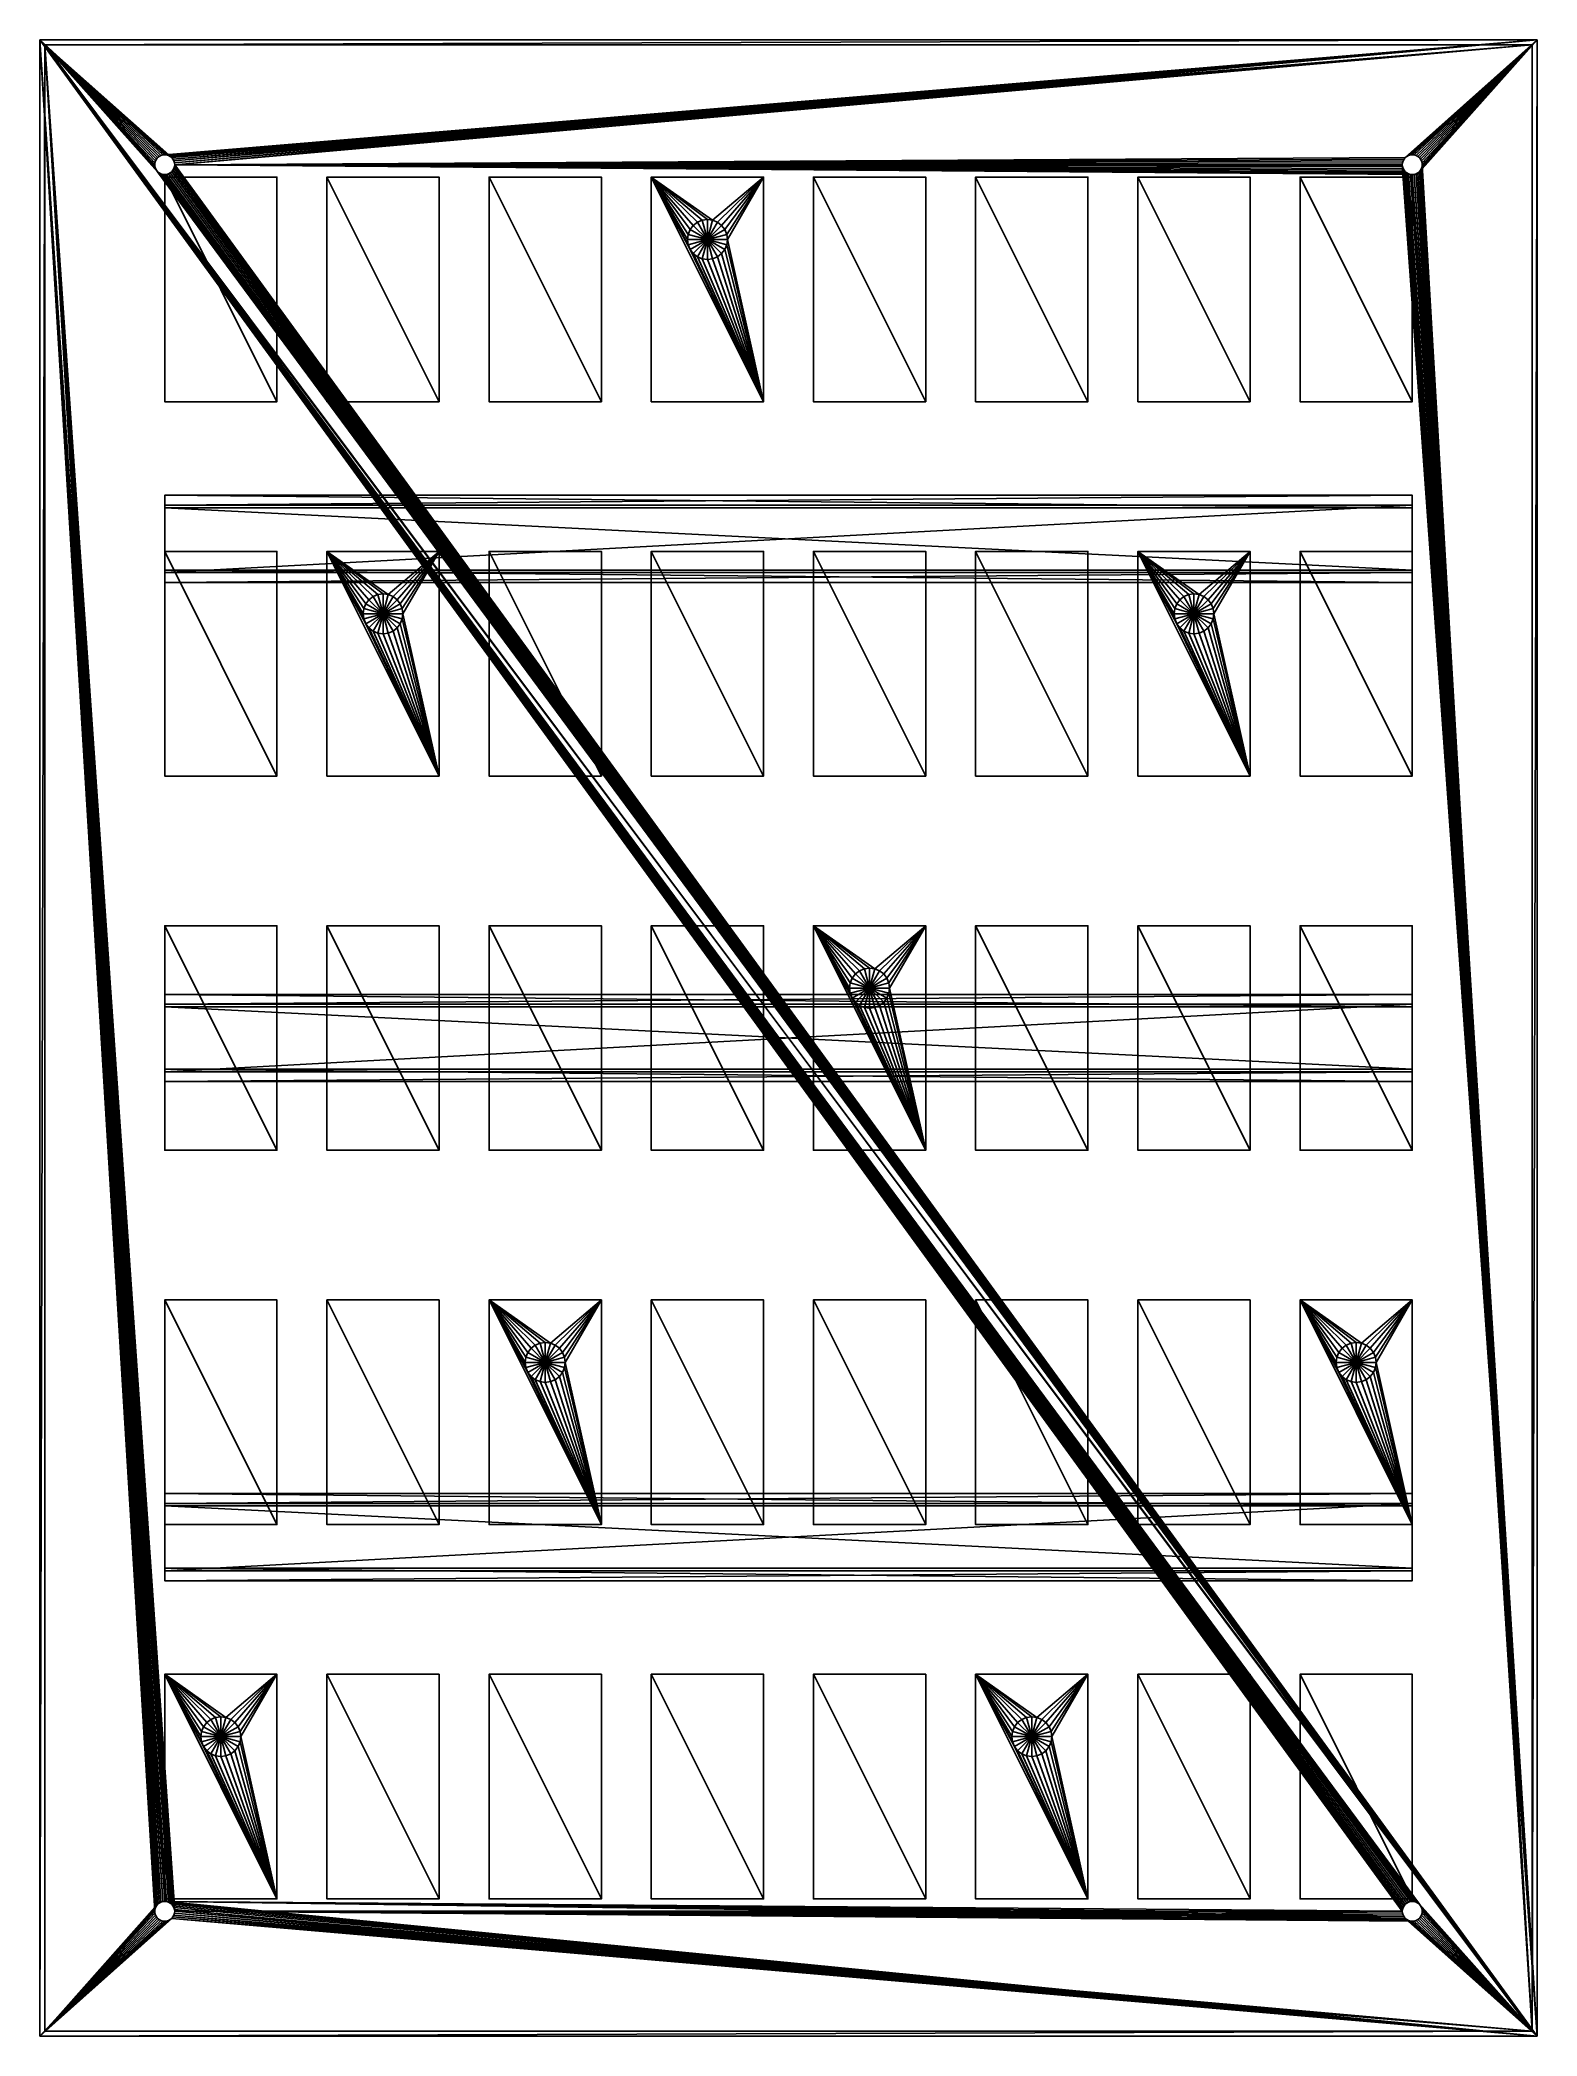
# Model space of a CAD drawing. Header units: inches. Extents: x 0 to 1200, y -400 to 400.
# Drawn here: x 600 to 1200, y -400 to 400 of the extents above; entities that cross this region are included whole.
import ezdxf

# ---------------------------------------------------------------- set-up
doc = ezdxf.new("R2010")
doc.units = ezdxf.units.IN
for name, color, linetype, lineweight in [('COMPONENTS', 7, 'Continuous', 25), ('DIN', 9, 'Continuous', 25), ('ENCLOSURE', 8, 'Continuous', 25)]:
    doc.layers.add(name, color=color, linetype=linetype, lineweight=lineweight)

msp = doc.modelspace()

# ---------------------------------------------------------------- meshes
at = {"layer": 'COMPONENTS', "color": 3}
mesh = msp.add_polyface(dxfattribs=at)
corners = [(650, 255, 9.5), (695, 255, 9.5), (650, 345, 9.5), (695, 345, 9.5), (650, 255, 69.5), (695, 255, 69.5), (650, 345, 69.5), (695, 345, 69.5)]
mesh.append_faces([[corners[k] for k in face] for face in [(0, 2, 1), (1, 2, 3), (4, 5, 6), (5, 7, 6), (0, 1, 5), (0, 5, 4), (2, 6, 7), (2, 7, 3), (0, 4, 6), (0, 6, 2), (1, 3, 7), (1, 7, 5)]], dxfattribs={"color": 3})
at = {"layer": 'COMPONENTS', "color": 4}
mesh = msp.add_polyface(dxfattribs=at)
corners = [(715, 255, 9.5), (760, 255, 9.5), (715, 345, 9.5), (760, 345, 9.5), (715, 255, 84.5), (760, 255, 84.5), (715, 345, 84.5), (760, 345, 84.5)]
mesh.append_faces([[corners[k] for k in face] for face in [(0, 2, 1), (1, 2, 3), (4, 5, 6), (5, 7, 6), (0, 1, 5), (0, 5, 4), (2, 6, 7), (2, 7, 3), (0, 4, 6), (0, 6, 2), (1, 3, 7), (1, 7, 5)]], dxfattribs={"color": 4})
at = {"layer": 'COMPONENTS', "color": 5}
mesh = msp.add_polyface(dxfattribs=at)
corners = [(780, 255, 9.5), (825, 255, 9.5), (780, 345, 9.5), (825, 345, 9.5), (780, 255, 99.5), (825, 255, 99.5), (780, 345, 99.5), (825, 345, 99.5)]
mesh.append_faces([[corners[k] for k in face] for face in [(0, 2, 1), (1, 2, 3), (4, 5, 6), (5, 7, 6), (0, 1, 5), (0, 5, 4), (2, 6, 7), (2, 7, 3), (0, 4, 6), (0, 6, 2), (1, 3, 7), (1, 7, 5)]], dxfattribs={"color": 5})
at = {"layer": 'COMPONENTS', "color": 6}
mesh = msp.add_polyface(dxfattribs=at)
corners = [(845, 255, 9.5), (845, 345, 9.5), (890, 255, 9.5), (845, 255, 114.5), (845, 345, 114.5), (890, 255, 114.5), (859.77, 317.93, 114.5), (859.5, 320, 114.5), (860.57, 316, 114.5), (859.77, 322.07, 114.5), (860.57, 324, 114.5), (861.84, 325.66, 114.5), (890, 345, 114.5), (863.5, 326.93, 114.5), (865.43, 327.73, 114.5), (867.5, 328, 114.5), (869.57, 327.73, 114.5), (863.5, 313.07, 114.5), (861.84, 314.34, 114.5), (865.43, 312.27, 114.5), (867.5, 312, 114.5), (869.57, 312.27, 114.5), (871.5, 313.07, 114.5), (873.16, 314.34, 114.5), (874.43, 316, 114.5), (875.23, 317.93, 114.5), (875.5, 320, 114.5), (890, 345, 9.5), (871.5, 326.93, 114.5), (873.16, 325.66, 114.5), (874.43, 324, 114.5), (875.23, 322.07, 114.5), (860.57, 316, 119.5), (861.84, 314.34, 119.5), (859.77, 317.93, 119.5), (859.5, 320, 119.5), (859.77, 322.07, 119.5), (863.5, 313.07, 119.5), (865.43, 312.27, 119.5), (867.5, 320, 119.5), (860.57, 324, 119.5), (867.5, 312, 119.5), (861.84, 325.66, 119.5), (863.5, 326.93, 119.5), (865.43, 327.73, 119.5), (867.5, 328, 119.5), (869.57, 312.27, 119.5), (871.5, 313.07, 119.5), (873.16, 314.34, 119.5), (874.43, 316, 119.5), (875.23, 317.93, 119.5), (875.5, 320, 119.5), (875.23, 322.07, 119.5), (874.43, 324, 119.5), (869.57, 327.73, 119.5), (871.5, 326.93, 119.5), (873.16, 325.66, 119.5)]
mesh.append_faces([[corners[k] for k in face] for face in [(0, 1, 2), (0, 3, 4), (0, 5, 3), (3, 5, 4), (0, 4, 1), (4, 6, 7), (4, 8, 6), (4, 7, 9), (4, 9, 10), (4, 10, 11), (4, 5, 8), (1, 4, 12), (4, 11, 13), (4, 13, 14), (4, 14, 15), (4, 15, 16), (0, 2, 5), (5, 17, 18), (5, 19, 17), (5, 18, 8), (5, 20, 19), (5, 21, 20), (5, 22, 21), (5, 23, 22), (2, 12, 5), (5, 24, 23), (5, 25, 24), (5, 26, 25), (1, 27, 2), (1, 12, 27), (2, 27, 12), (4, 16, 12), (12, 16, 28), (12, 28, 29), (5, 12, 26), (12, 30, 31), (12, 29, 30), (12, 31, 26), (32, 6, 8), (33, 32, 8), (33, 8, 18), (34, 7, 6), (34, 35, 7), (34, 6, 32), (35, 9, 7), (35, 36, 9), (33, 18, 37), (37, 18, 17), (37, 17, 38), (33, 39, 32), (33, 37, 39), (34, 39, 35), (34, 32, 39), (35, 39, 36), (36, 39, 40), (38, 17, 19), (37, 38, 39), (38, 19, 41), (41, 19, 20), (38, 41, 39), (36, 10, 9), (36, 40, 10), (40, 11, 10), (40, 42, 11), (42, 13, 11), (42, 43, 13), (40, 39, 42), (42, 39, 43), (43, 14, 13), (43, 39, 44), (43, 44, 14), (44, 39, 45), (44, 15, 14), (44, 45, 15), (41, 20, 46), (46, 20, 21), (41, 46, 39), (46, 21, 47), (46, 47, 39), (47, 21, 22), (47, 48, 39), (48, 49, 39), (47, 22, 48), (48, 22, 23), (49, 50, 39), (50, 51, 39), (39, 52, 53), (39, 51, 52), (48, 23, 49), (49, 23, 24), (49, 24, 50), (50, 24, 25), (51, 25, 26), (50, 25, 51), (51, 26, 52), (52, 26, 31), (39, 54, 45), (45, 16, 15), (45, 54, 16), (39, 55, 54), (54, 28, 16), (39, 56, 55), (39, 53, 56), (54, 55, 28), (55, 29, 28), (56, 29, 55), (56, 30, 29), (56, 53, 30), (53, 31, 30), (52, 31, 53)]], dxfattribs={"color": 6})
at = {"layer": 'COMPONENTS', "color": 1}
mesh = msp.add_polyface(dxfattribs=at)
corners = [(910, 255, 9.5), (955, 255, 9.5), (910, 345, 9.5), (955, 345, 9.5), (910, 255, 69.5), (955, 255, 69.5), (910, 345, 69.5), (955, 345, 69.5)]
mesh.append_faces([[corners[k] for k in face] for face in [(0, 2, 1), (1, 2, 3), (4, 5, 6), (5, 7, 6), (0, 1, 5), (0, 5, 4), (2, 6, 7), (2, 7, 3), (0, 4, 6), (0, 6, 2), (1, 3, 7), (1, 7, 5)]], dxfattribs={"color": 1})
at = {"layer": 'COMPONENTS', "color": 2}
mesh = msp.add_polyface(dxfattribs=at)
corners = [(975, 255, 9.5), (1020, 255, 9.5), (975, 345, 9.5), (1020, 345, 9.5), (975, 255, 84.5), (1020, 255, 84.5), (975, 345, 84.5), (1020, 345, 84.5)]
mesh.append_faces([[corners[k] for k in face] for face in [(0, 2, 1), (1, 2, 3), (4, 5, 6), (5, 7, 6), (0, 1, 5), (0, 5, 4), (2, 6, 7), (2, 7, 3), (0, 4, 6), (0, 6, 2), (1, 3, 7), (1, 7, 5)]], dxfattribs={"color": 2})
at = {"layer": 'COMPONENTS', "color": 3}
mesh = msp.add_polyface(dxfattribs=at)
corners = [(1040, 255, 9.5), (1085, 255, 9.5), (1040, 345, 9.5), (1085, 345, 9.5), (1040, 255, 99.5), (1085, 255, 99.5), (1040, 345, 99.5), (1085, 345, 99.5)]
mesh.append_faces([[corners[k] for k in face] for face in [(0, 2, 1), (1, 2, 3), (4, 5, 6), (5, 7, 6), (0, 1, 5), (0, 5, 4), (2, 6, 7), (2, 7, 3), (0, 4, 6), (0, 6, 2), (1, 3, 7), (1, 7, 5)]], dxfattribs={"color": 3})
at = {"layer": 'COMPONENTS', "color": 4}
mesh = msp.add_polyface(dxfattribs=at)
corners = [(1105, 255, 9.5), (1150, 255, 9.5), (1105, 345, 9.5), (1150, 345, 9.5), (1105, 255, 114.5), (1150, 255, 114.5), (1105, 345, 114.5), (1150, 345, 114.5)]
mesh.append_faces([[corners[k] for k in face] for face in [(0, 2, 1), (1, 2, 3), (4, 5, 6), (5, 7, 6), (0, 1, 5), (0, 5, 4), (2, 6, 7), (2, 7, 3), (0, 4, 6), (0, 6, 2), (1, 3, 7), (1, 7, 5)]], dxfattribs={"color": 4})
at = {"layer": 'COMPONENTS', "color": 1}
mesh = msp.add_polyface(dxfattribs=at)
corners = [(650, 105, 9.5), (695, 105, 9.5), (650, 195, 9.5), (695, 195, 9.5), (650, 105, 69.5), (695, 105, 69.5), (650, 195, 69.5), (695, 195, 69.5)]
mesh.append_faces([[corners[k] for k in face] for face in [(0, 2, 1), (1, 2, 3), (4, 5, 6), (5, 7, 6), (0, 1, 5), (0, 5, 4), (2, 6, 7), (2, 7, 3), (0, 4, 6), (0, 6, 2), (1, 3, 7), (1, 7, 5)]], dxfattribs={"color": 1})
at = {"layer": 'COMPONENTS', "color": 2}
mesh = msp.add_polyface(dxfattribs=at)
corners = [(715, 105, 9.5), (715, 195, 9.5), (760, 105, 9.5), (715, 105, 84.5), (715, 195, 84.5), (760, 105, 84.5), (729.77, 167.93, 84.5), (729.5, 170, 84.5), (730.57, 166, 84.5), (729.77, 172.07, 84.5), (730.57, 174, 84.5), (731.84, 175.66, 84.5), (760, 195, 84.5), (733.5, 176.93, 84.5), (735.43, 177.73, 84.5), (737.5, 178, 84.5), (739.57, 177.73, 84.5), (733.5, 163.07, 84.5), (731.84, 164.34, 84.5), (735.43, 162.27, 84.5), (737.5, 162, 84.5), (739.57, 162.27, 84.5), (741.5, 163.07, 84.5), (743.16, 164.34, 84.5), (744.43, 166, 84.5), (745.23, 167.93, 84.5), (745.5, 170, 84.5), (760, 195, 9.5), (741.5, 176.93, 84.5), (743.16, 175.66, 84.5), (744.43, 174, 84.5), (745.23, 172.07, 84.5), (730.57, 166, 89.5), (731.84, 164.34, 89.5), (729.77, 167.93, 89.5), (729.5, 170, 89.5), (729.77, 172.07, 89.5), (733.5, 163.07, 89.5), (735.43, 162.27, 89.5), (737.5, 170, 89.5), (730.57, 174, 89.5), (737.5, 162, 89.5), (731.84, 175.66, 89.5), (733.5, 176.93, 89.5), (735.43, 177.73, 89.5), (737.5, 178, 89.5), (739.57, 162.27, 89.5), (741.5, 163.07, 89.5), (743.16, 164.34, 89.5), (744.43, 166, 89.5), (745.23, 167.93, 89.5), (745.5, 170, 89.5), (745.23, 172.07, 89.5), (744.43, 174, 89.5), (739.57, 177.73, 89.5), (741.5, 176.93, 89.5), (743.16, 175.66, 89.5)]
mesh.append_faces([[corners[k] for k in face] for face in [(0, 1, 2), (0, 3, 4), (0, 5, 3), (3, 5, 4), (0, 4, 1), (4, 6, 7), (4, 8, 6), (4, 7, 9), (4, 9, 10), (4, 10, 11), (4, 5, 8), (1, 4, 12), (4, 11, 13), (4, 13, 14), (4, 14, 15), (4, 15, 16), (0, 2, 5), (5, 17, 18), (5, 19, 17), (5, 18, 8), (5, 20, 19), (5, 21, 20), (5, 22, 21), (5, 23, 22), (2, 12, 5), (5, 24, 23), (5, 25, 24), (5, 26, 25), (1, 27, 2), (1, 12, 27), (2, 27, 12), (4, 16, 12), (12, 16, 28), (12, 28, 29), (5, 12, 26), (12, 30, 31), (12, 29, 30), (12, 31, 26), (32, 6, 8), (33, 8, 18), (33, 32, 8), (34, 7, 6), (34, 35, 7), (34, 6, 32), (35, 9, 7), (35, 36, 9), (37, 18, 17), (33, 18, 37), (37, 17, 38), (33, 39, 32), (33, 37, 39), (34, 39, 35), (34, 32, 39), (35, 39, 36), (36, 39, 40), (38, 17, 19), (37, 38, 39), (41, 19, 20), (38, 19, 41), (38, 41, 39), (36, 10, 9), (36, 40, 10), (40, 11, 10), (40, 42, 11), (42, 13, 11), (42, 43, 13), (40, 39, 42), (42, 39, 43), (43, 14, 13), (43, 39, 44), (43, 44, 14), (44, 39, 45), (44, 15, 14), (44, 45, 15), (46, 20, 21), (41, 20, 46), (41, 46, 39), (46, 21, 47), (46, 47, 39), (47, 21, 22), (47, 48, 39), (48, 49, 39), (48, 22, 23), (47, 22, 48), (49, 50, 39), (50, 51, 39), (39, 52, 53), (39, 51, 52), (49, 23, 24), (48, 23, 49), (49, 24, 50), (50, 24, 25), (51, 25, 26), (50, 25, 51), (52, 26, 31), (51, 26, 52), (39, 54, 45), (45, 16, 15), (45, 54, 16), (39, 55, 54), (54, 28, 16), (39, 56, 55), (39, 53, 56), (54, 55, 28), (55, 29, 28), (56, 29, 55), (56, 30, 29), (56, 53, 30), (53, 31, 30), (52, 31, 53)]], dxfattribs={"color": 2})
at = {"layer": 'COMPONENTS', "color": 3}
mesh = msp.add_polyface(dxfattribs=at)
corners = [(780, 105, 9.5), (825, 105, 9.5), (780, 195, 9.5), (825, 195, 9.5), (780, 105, 99.5), (825, 105, 99.5), (780, 195, 99.5), (825, 195, 99.5)]
mesh.append_faces([[corners[k] for k in face] for face in [(0, 2, 1), (1, 2, 3), (4, 5, 6), (5, 7, 6), (0, 1, 5), (0, 5, 4), (2, 6, 7), (2, 7, 3), (0, 4, 6), (0, 6, 2), (1, 3, 7), (1, 7, 5)]], dxfattribs={"color": 3})
at = {"layer": 'COMPONENTS', "color": 4}
mesh = msp.add_polyface(dxfattribs=at)
corners = [(845, 105, 9.5), (890, 105, 9.5), (845, 195, 9.5), (890, 195, 9.5), (845, 105, 114.5), (890, 105, 114.5), (845, 195, 114.5), (890, 195, 114.5)]
mesh.append_faces([[corners[k] for k in face] for face in [(0, 2, 1), (1, 2, 3), (4, 5, 6), (5, 7, 6), (0, 1, 5), (0, 5, 4), (2, 6, 7), (2, 7, 3), (0, 4, 6), (0, 6, 2), (1, 3, 7), (1, 7, 5)]], dxfattribs={"color": 4})
at = {"layer": 'COMPONENTS', "color": 5}
mesh = msp.add_polyface(dxfattribs=at)
corners = [(910, 105, 9.5), (955, 105, 9.5), (910, 195, 9.5), (955, 195, 9.5), (910, 105, 69.5), (955, 105, 69.5), (910, 195, 69.5), (955, 195, 69.5)]
mesh.append_faces([[corners[k] for k in face] for face in [(0, 2, 1), (1, 2, 3), (4, 5, 6), (5, 7, 6), (0, 1, 5), (0, 5, 4), (2, 6, 7), (2, 7, 3), (0, 4, 6), (0, 6, 2), (1, 3, 7), (1, 7, 5)]], dxfattribs={"color": 5})
at = {"layer": 'COMPONENTS', "color": 6}
mesh = msp.add_polyface(dxfattribs=at)
corners = [(975, 105, 9.5), (1020, 105, 9.5), (975, 195, 9.5), (1020, 195, 9.5), (975, 105, 84.5), (1020, 105, 84.5), (975, 195, 84.5), (1020, 195, 84.5)]
mesh.append_faces([[corners[k] for k in face] for face in [(0, 2, 1), (1, 2, 3), (4, 5, 6), (5, 7, 6), (0, 1, 5), (0, 5, 4), (2, 6, 7), (2, 7, 3), (0, 4, 6), (0, 6, 2), (1, 3, 7), (1, 7, 5)]], dxfattribs={"color": 6})
at = {"layer": 'COMPONENTS', "color": 1}
mesh = msp.add_polyface(dxfattribs=at)
corners = [(1040, 105, 9.5), (1040, 195, 9.5), (1085, 105, 9.5), (1040, 105, 99.5), (1040, 195, 99.5), (1085, 105, 99.5), (1054.77, 167.93, 99.5), (1054.5, 170, 99.5), (1055.57, 166, 99.5), (1054.77, 172.07, 99.5), (1055.57, 174, 99.5), (1056.84, 175.66, 99.5), (1085, 195, 99.5), (1058.5, 176.93, 99.5), (1060.43, 177.73, 99.5), (1062.5, 178, 99.5), (1064.57, 177.73, 99.5), (1058.5, 163.07, 99.5), (1056.84, 164.34, 99.5), (1060.43, 162.27, 99.5), (1062.5, 162, 99.5), (1064.57, 162.27, 99.5), (1066.5, 163.07, 99.5), (1068.16, 164.34, 99.5), (1069.43, 166, 99.5), (1070.23, 167.93, 99.5), (1070.5, 170, 99.5), (1085, 195, 9.5), (1066.5, 176.93, 99.5), (1068.16, 175.66, 99.5), (1069.43, 174, 99.5), (1070.23, 172.07, 99.5), (1055.57, 166, 104.5), (1056.84, 164.34, 104.5), (1054.77, 167.93, 104.5), (1054.5, 170, 104.5), (1054.77, 172.07, 104.5), (1058.5, 163.07, 104.5), (1060.43, 162.27, 104.5), (1062.5, 170, 104.5), (1055.57, 174, 104.5), (1062.5, 162, 104.5), (1056.84, 175.66, 104.5), (1058.5, 176.93, 104.5), (1060.43, 177.73, 104.5), (1062.5, 178, 104.5), (1064.57, 162.27, 104.5), (1066.5, 163.07, 104.5), (1068.16, 164.34, 104.5), (1069.43, 166, 104.5), (1070.23, 167.93, 104.5), (1070.5, 170, 104.5), (1070.23, 172.07, 104.5), (1069.43, 174, 104.5), (1064.57, 177.73, 104.5), (1066.5, 176.93, 104.5), (1068.16, 175.66, 104.5)]
mesh.append_faces([[corners[k] for k in face] for face in [(0, 1, 2), (0, 3, 4), (0, 5, 3), (3, 5, 4), (0, 4, 1), (4, 6, 7), (4, 8, 6), (4, 7, 9), (4, 9, 10), (4, 10, 11), (4, 5, 8), (1, 4, 12), (4, 11, 13), (4, 13, 14), (4, 14, 15), (4, 15, 16), (0, 2, 5), (5, 17, 18), (5, 19, 17), (5, 18, 8), (5, 20, 19), (5, 21, 20), (5, 22, 21), (5, 23, 22), (2, 12, 5), (5, 24, 23), (5, 25, 24), (5, 26, 25), (1, 27, 2), (1, 12, 27), (2, 27, 12), (4, 16, 12), (12, 16, 28), (12, 28, 29), (5, 12, 26), (12, 30, 31), (12, 29, 30), (12, 31, 26), (32, 6, 8), (33, 8, 18), (33, 32, 8), (34, 7, 6), (34, 35, 7), (34, 6, 32), (35, 9, 7), (35, 36, 9), (37, 18, 17), (33, 18, 37), (37, 17, 38), (33, 39, 32), (33, 37, 39), (34, 39, 35), (34, 32, 39), (35, 39, 36), (36, 39, 40), (38, 17, 19), (37, 38, 39), (41, 19, 20), (38, 19, 41), (38, 41, 39), (36, 10, 9), (36, 40, 10), (40, 11, 10), (40, 42, 11), (42, 13, 11), (42, 43, 13), (40, 39, 42), (42, 39, 43), (43, 14, 13), (43, 39, 44), (43, 44, 14), (44, 39, 45), (44, 15, 14), (44, 45, 15), (46, 20, 21), (41, 20, 46), (41, 46, 39), (46, 21, 47), (46, 47, 39), (47, 21, 22), (47, 48, 39), (48, 49, 39), (48, 22, 23), (47, 22, 48), (49, 50, 39), (50, 51, 39), (39, 52, 53), (39, 51, 52), (49, 23, 24), (48, 23, 49), (49, 24, 50), (50, 24, 25), (51, 25, 26), (50, 25, 51), (52, 26, 31), (51, 26, 52), (39, 54, 45), (45, 16, 15), (45, 54, 16), (39, 55, 54), (54, 28, 16), (39, 56, 55), (39, 53, 56), (54, 55, 28), (55, 29, 28), (56, 29, 55), (56, 30, 29), (56, 53, 30), (53, 31, 30), (52, 31, 53)]], dxfattribs={"color": 1})
at = {"layer": 'COMPONENTS', "color": 2}
mesh = msp.add_polyface(dxfattribs=at)
corners = [(1105, 105, 9.5), (1150, 105, 9.5), (1105, 195, 9.5), (1150, 195, 9.5), (1105, 105, 114.5), (1150, 105, 114.5), (1105, 195, 114.5), (1150, 195, 114.5)]
mesh.append_faces([[corners[k] for k in face] for face in [(0, 2, 1), (1, 2, 3), (4, 5, 6), (5, 7, 6), (0, 1, 5), (0, 5, 4), (2, 6, 7), (2, 7, 3), (0, 4, 6), (0, 6, 2), (1, 3, 7), (1, 7, 5)]], dxfattribs={"color": 2})
at = {"layer": 'COMPONENTS', "color": 5}
mesh = msp.add_polyface(dxfattribs=at)
corners = [(650, -45, 9.5), (695, -45, 9.5), (650, 45, 9.5), (695, 45, 9.5), (650, -45, 69.5), (695, -45, 69.5), (650, 45, 69.5), (695, 45, 69.5)]
mesh.append_faces([[corners[k] for k in face] for face in [(0, 2, 1), (1, 2, 3), (4, 5, 6), (5, 7, 6), (0, 1, 5), (0, 5, 4), (2, 6, 7), (2, 7, 3), (0, 4, 6), (0, 6, 2), (1, 3, 7), (1, 7, 5)]], dxfattribs={"color": 5})
at = {"layer": 'COMPONENTS', "color": 6}
mesh = msp.add_polyface(dxfattribs=at)
corners = [(715, -45, 9.5), (760, -45, 9.5), (715, 45, 9.5), (760, 45, 9.5), (715, -45, 84.5), (760, -45, 84.5), (715, 45, 84.5), (760, 45, 84.5)]
mesh.append_faces([[corners[k] for k in face] for face in [(0, 2, 1), (1, 2, 3), (4, 5, 6), (5, 7, 6), (0, 1, 5), (0, 5, 4), (2, 6, 7), (2, 7, 3), (0, 4, 6), (0, 6, 2), (1, 3, 7), (1, 7, 5)]], dxfattribs={"color": 6})
at = {"layer": 'COMPONENTS', "color": 1}
mesh = msp.add_polyface(dxfattribs=at)
corners = [(780, -45, 9.5), (825, -45, 9.5), (780, 45, 9.5), (825, 45, 9.5), (780, -45, 99.5), (825, -45, 99.5), (780, 45, 99.5), (825, 45, 99.5)]
mesh.append_faces([[corners[k] for k in face] for face in [(0, 2, 1), (1, 2, 3), (4, 5, 6), (5, 7, 6), (0, 1, 5), (0, 5, 4), (2, 6, 7), (2, 7, 3), (0, 4, 6), (0, 6, 2), (1, 3, 7), (1, 7, 5)]], dxfattribs={"color": 1})
at = {"layer": 'COMPONENTS', "color": 2}
mesh = msp.add_polyface(dxfattribs=at)
corners = [(845, -45, 9.5), (890, -45, 9.5), (845, 45, 9.5), (890, 45, 9.5), (845, -45, 114.5), (890, -45, 114.5), (845, 45, 114.5), (890, 45, 114.5)]
mesh.append_faces([[corners[k] for k in face] for face in [(0, 2, 1), (1, 2, 3), (4, 5, 6), (5, 7, 6), (0, 1, 5), (0, 5, 4), (2, 6, 7), (2, 7, 3), (0, 4, 6), (0, 6, 2), (1, 3, 7), (1, 7, 5)]], dxfattribs={"color": 2})
at = {"layer": 'COMPONENTS', "color": 3}
mesh = msp.add_polyface(dxfattribs=at)
corners = [(910, -45, 9.5), (910, 45, 9.5), (955, -45, 9.5), (910, -45, 69.5), (910, 45, 69.5), (955, -45, 69.5), (924.77, 17.93, 69.5), (924.5, 20, 69.5), (925.57, 16, 69.5), (924.77, 22.07, 69.5), (925.57, 24, 69.5), (926.84, 25.66, 69.5), (955, 45, 69.5), (928.5, 26.93, 69.5), (930.43, 27.73, 69.5), (932.5, 28, 69.5), (934.57, 27.73, 69.5), (928.5, 13.07, 69.5), (926.84, 14.34, 69.5), (930.43, 12.27, 69.5), (932.5, 12, 69.5), (934.57, 12.27, 69.5), (936.5, 13.07, 69.5), (938.16, 14.34, 69.5), (939.43, 16, 69.5), (940.23, 17.93, 69.5), (940.5, 20, 69.5), (955, 45, 9.5), (936.5, 26.93, 69.5), (938.16, 25.66, 69.5), (939.43, 24, 69.5), (940.23, 22.07, 69.5), (925.57, 16, 74.5), (926.84, 14.34, 74.5), (924.77, 17.93, 74.5), (924.5, 20, 74.5), (924.77, 22.07, 74.5), (928.5, 13.07, 74.5), (930.43, 12.27, 74.5), (932.5, 20, 74.5), (925.57, 24, 74.5), (932.5, 12, 74.5), (926.84, 25.66, 74.5), (928.5, 26.93, 74.5), (930.43, 27.73, 74.5), (932.5, 28, 74.5), (934.57, 12.27, 74.5), (936.5, 13.07, 74.5), (938.16, 14.34, 74.5), (939.43, 16, 74.5), (940.23, 17.93, 74.5), (940.5, 20, 74.5), (940.23, 22.07, 74.5), (939.43, 24, 74.5), (934.57, 27.73, 74.5), (936.5, 26.93, 74.5), (938.16, 25.66, 74.5)]
mesh.append_faces([[corners[k] for k in face] for face in [(0, 1, 2), (0, 3, 4), (0, 5, 3), (3, 5, 4), (0, 4, 1), (4, 6, 7), (4, 8, 6), (4, 7, 9), (4, 9, 10), (4, 10, 11), (4, 5, 8), (1, 4, 12), (4, 11, 13), (4, 13, 14), (4, 14, 15), (4, 15, 16), (0, 2, 5), (5, 17, 18), (5, 19, 17), (5, 18, 8), (5, 20, 19), (5, 21, 20), (5, 22, 21), (5, 23, 22), (2, 12, 5), (5, 24, 23), (5, 25, 24), (5, 26, 25), (1, 27, 2), (1, 12, 27), (2, 27, 12), (4, 16, 12), (12, 16, 28), (12, 28, 29), (5, 12, 26), (12, 30, 31), (12, 29, 30), (12, 31, 26), (32, 6, 8), (33, 8, 18), (33, 32, 8), (34, 7, 6), (34, 35, 7), (34, 6, 32), (35, 9, 7), (35, 36, 9), (37, 18, 17), (33, 18, 37), (37, 17, 38), (33, 39, 32), (33, 37, 39), (34, 39, 35), (34, 32, 39), (35, 39, 36), (36, 39, 40), (38, 17, 19), (37, 38, 39), (41, 19, 20), (38, 19, 41), (38, 41, 39), (36, 10, 9), (36, 40, 10), (40, 11, 10), (40, 42, 11), (42, 13, 11), (42, 43, 13), (40, 39, 42), (42, 39, 43), (43, 14, 13), (43, 39, 44), (43, 44, 14), (44, 39, 45), (44, 15, 14), (44, 45, 15), (46, 20, 21), (41, 20, 46), (41, 46, 39), (46, 21, 47), (46, 47, 39), (47, 21, 22), (47, 48, 39), (48, 49, 39), (48, 22, 23), (47, 22, 48), (49, 50, 39), (50, 51, 39), (39, 52, 53), (39, 51, 52), (49, 23, 24), (48, 23, 49), (49, 24, 50), (50, 24, 25), (51, 25, 26), (50, 25, 51), (52, 26, 31), (51, 26, 52), (39, 54, 45), (45, 16, 15), (45, 54, 16), (39, 55, 54), (54, 28, 16), (39, 56, 55), (39, 53, 56), (54, 55, 28), (55, 29, 28), (56, 29, 55), (56, 30, 29), (56, 53, 30), (53, 31, 30), (52, 31, 53)]], dxfattribs={"color": 3})
at = {"layer": 'COMPONENTS', "color": 4}
mesh = msp.add_polyface(dxfattribs=at)
corners = [(975, -45, 9.5), (1020, -45, 9.5), (975, 45, 9.5), (1020, 45, 9.5), (975, -45, 84.5), (1020, -45, 84.5), (975, 45, 84.5), (1020, 45, 84.5)]
mesh.append_faces([[corners[k] for k in face] for face in [(0, 2, 1), (1, 2, 3), (4, 5, 6), (5, 7, 6), (0, 1, 5), (0, 5, 4), (2, 6, 7), (2, 7, 3), (0, 4, 6), (0, 6, 2), (1, 3, 7), (1, 7, 5)]], dxfattribs={"color": 4})
at = {"layer": 'COMPONENTS', "color": 5}
mesh = msp.add_polyface(dxfattribs=at)
corners = [(1040, -45, 9.5), (1085, -45, 9.5), (1040, 45, 9.5), (1085, 45, 9.5), (1040, -45, 99.5), (1085, -45, 99.5), (1040, 45, 99.5), (1085, 45, 99.5)]
mesh.append_faces([[corners[k] for k in face] for face in [(0, 2, 1), (1, 2, 3), (4, 5, 6), (5, 7, 6), (0, 1, 5), (0, 5, 4), (2, 6, 7), (2, 7, 3), (0, 4, 6), (0, 6, 2), (1, 3, 7), (1, 7, 5)]], dxfattribs={"color": 5})
at = {"layer": 'COMPONENTS', "color": 6}
mesh = msp.add_polyface(dxfattribs=at)
corners = [(1105, -45, 9.5), (1150, -45, 9.5), (1105, 45, 9.5), (1150, 45, 9.5), (1105, -45, 114.5), (1150, -45, 114.5), (1105, 45, 114.5), (1150, 45, 114.5)]
mesh.append_faces([[corners[k] for k in face] for face in [(0, 2, 1), (1, 2, 3), (4, 5, 6), (5, 7, 6), (0, 1, 5), (0, 5, 4), (2, 6, 7), (2, 7, 3), (0, 4, 6), (0, 6, 2), (1, 3, 7), (1, 7, 5)]], dxfattribs={"color": 6})
at = {"layer": 'COMPONENTS', "color": 3}
mesh = msp.add_polyface(dxfattribs=at)
corners = [(650, -195, 9.5), (695, -195, 9.5), (650, -105, 9.5), (695, -105, 9.5), (650, -195, 69.5), (695, -195, 69.5), (650, -105, 69.5), (695, -105, 69.5)]
mesh.append_faces([[corners[k] for k in face] for face in [(0, 2, 1), (1, 2, 3), (4, 5, 6), (5, 7, 6), (0, 1, 5), (0, 5, 4), (2, 6, 7), (2, 7, 3), (0, 4, 6), (0, 6, 2), (1, 3, 7), (1, 7, 5)]], dxfattribs={"color": 3})
at = {"layer": 'COMPONENTS', "color": 4}
mesh = msp.add_polyface(dxfattribs=at)
corners = [(715, -195, 9.5), (760, -195, 9.5), (715, -105, 9.5), (760, -105, 9.5), (715, -195, 84.5), (760, -195, 84.5), (715, -105, 84.5), (760, -105, 84.5)]
mesh.append_faces([[corners[k] for k in face] for face in [(0, 2, 1), (1, 2, 3), (4, 5, 6), (5, 7, 6), (0, 1, 5), (0, 5, 4), (2, 6, 7), (2, 7, 3), (0, 4, 6), (0, 6, 2), (1, 3, 7), (1, 7, 5)]], dxfattribs={"color": 4})
at = {"layer": 'COMPONENTS', "color": 5}
mesh = msp.add_polyface(dxfattribs=at)
corners = [(780, -195, 9.5), (780, -105, 9.5), (825, -195, 9.5), (780, -195, 99.5), (780, -105, 99.5), (825, -195, 99.5), (794.77, -132.07, 99.5), (794.5, -130, 99.5), (795.57, -134, 99.5), (794.77, -127.93, 99.5), (795.57, -126, 99.5), (796.84, -124.34, 99.5), (825, -105, 99.5), (798.5, -123.07, 99.5), (800.43, -122.27, 99.5), (802.5, -122, 99.5), (804.57, -122.27, 99.5), (798.5, -136.93, 99.5), (796.84, -135.66, 99.5), (800.43, -137.73, 99.5), (802.5, -138, 99.5), (804.57, -137.73, 99.5), (806.5, -136.93, 99.5), (808.16, -135.66, 99.5), (809.43, -134, 99.5), (810.23, -132.07, 99.5), (810.5, -130, 99.5), (825, -105, 9.5), (806.5, -123.07, 99.5), (808.16, -124.34, 99.5), (809.43, -126, 99.5), (810.23, -127.93, 99.5), (795.57, -134, 104.5), (796.84, -135.66, 104.5), (794.77, -132.07, 104.5), (794.5, -130, 104.5), (794.77, -127.93, 104.5), (798.5, -136.93, 104.5), (800.43, -137.73, 104.5), (802.5, -130, 104.5), (795.57, -126, 104.5), (802.5, -138, 104.5), (796.84, -124.34, 104.5), (798.5, -123.07, 104.5), (800.43, -122.27, 104.5), (802.5, -122, 104.5), (804.57, -137.73, 104.5), (806.5, -136.93, 104.5), (808.16, -135.66, 104.5), (809.43, -134, 104.5), (810.23, -132.07, 104.5), (810.5, -130, 104.5), (810.23, -127.93, 104.5), (809.43, -126, 104.5), (804.57, -122.27, 104.5), (806.5, -123.07, 104.5), (808.16, -124.34, 104.5)]
mesh.append_faces([[corners[k] for k in face] for face in [(0, 1, 2), (0, 3, 4), (0, 5, 3), (3, 5, 4), (0, 4, 1), (4, 6, 7), (4, 8, 6), (4, 7, 9), (4, 9, 10), (4, 10, 11), (4, 5, 8), (1, 4, 12), (4, 11, 13), (4, 13, 14), (4, 14, 15), (4, 15, 16), (0, 2, 5), (5, 17, 18), (5, 19, 17), (5, 18, 8), (5, 20, 19), (5, 21, 20), (5, 22, 21), (5, 23, 22), (2, 12, 5), (5, 24, 23), (5, 25, 24), (5, 26, 25), (1, 27, 2), (1, 12, 27), (2, 27, 12), (4, 16, 12), (12, 16, 28), (12, 28, 29), (5, 12, 26), (12, 30, 31), (12, 29, 30), (12, 31, 26), (32, 6, 8), (33, 8, 18), (33, 32, 8), (34, 7, 6), (34, 35, 7), (34, 6, 32), (35, 9, 7), (35, 36, 9), (37, 18, 17), (33, 18, 37), (37, 17, 38), (33, 39, 32), (33, 37, 39), (34, 39, 35), (34, 32, 39), (35, 39, 36), (36, 39, 40), (38, 17, 19), (37, 38, 39), (41, 19, 20), (38, 19, 41), (38, 41, 39), (36, 10, 9), (36, 40, 10), (40, 11, 10), (40, 42, 11), (42, 13, 11), (42, 43, 13), (40, 39, 42), (42, 39, 43), (43, 14, 13), (43, 39, 44), (43, 44, 14), (44, 39, 45), (44, 15, 14), (44, 45, 15), (46, 20, 21), (41, 20, 46), (41, 46, 39), (46, 21, 47), (46, 47, 39), (47, 21, 22), (47, 48, 39), (48, 49, 39), (48, 22, 23), (47, 22, 48), (49, 50, 39), (50, 51, 39), (39, 52, 53), (39, 51, 52), (49, 23, 24), (48, 23, 49), (49, 24, 50), (50, 24, 25), (51, 25, 26), (50, 25, 51), (52, 26, 31), (51, 26, 52), (39, 54, 45), (45, 16, 15), (45, 54, 16), (39, 55, 54), (54, 28, 16), (39, 56, 55), (39, 53, 56), (54, 55, 28), (55, 29, 28), (56, 29, 55), (56, 30, 29), (56, 53, 30), (53, 31, 30), (52, 31, 53)]], dxfattribs={"color": 5})
at = {"layer": 'COMPONENTS', "color": 6}
mesh = msp.add_polyface(dxfattribs=at)
corners = [(845, -195, 9.5), (890, -195, 9.5), (845, -105, 9.5), (890, -105, 9.5), (845, -195, 114.5), (890, -195, 114.5), (845, -105, 114.5), (890, -105, 114.5)]
mesh.append_faces([[corners[k] for k in face] for face in [(0, 2, 1), (1, 2, 3), (4, 5, 6), (5, 7, 6), (0, 1, 5), (0, 5, 4), (2, 6, 7), (2, 7, 3), (0, 4, 6), (0, 6, 2), (1, 3, 7), (1, 7, 5)]], dxfattribs={"color": 6})
at = {"layer": 'COMPONENTS', "color": 1}
mesh = msp.add_polyface(dxfattribs=at)
corners = [(910, -195, 9.5), (955, -195, 9.5), (910, -105, 9.5), (955, -105, 9.5), (910, -195, 69.5), (955, -195, 69.5), (910, -105, 69.5), (955, -105, 69.5)]
mesh.append_faces([[corners[k] for k in face] for face in [(0, 2, 1), (1, 2, 3), (4, 5, 6), (5, 7, 6), (0, 1, 5), (0, 5, 4), (2, 6, 7), (2, 7, 3), (0, 4, 6), (0, 6, 2), (1, 3, 7), (1, 7, 5)]], dxfattribs={"color": 1})
at = {"layer": 'COMPONENTS', "color": 2}
mesh = msp.add_polyface(dxfattribs=at)
corners = [(975, -195, 9.5), (1020, -195, 9.5), (975, -105, 9.5), (1020, -105, 9.5), (975, -195, 84.5), (1020, -195, 84.5), (975, -105, 84.5), (1020, -105, 84.5)]
mesh.append_faces([[corners[k] for k in face] for face in [(0, 2, 1), (1, 2, 3), (4, 5, 6), (5, 7, 6), (0, 1, 5), (0, 5, 4), (2, 6, 7), (2, 7, 3), (0, 4, 6), (0, 6, 2), (1, 3, 7), (1, 7, 5)]], dxfattribs={"color": 2})
at = {"layer": 'COMPONENTS', "color": 3}
mesh = msp.add_polyface(dxfattribs=at)
corners = [(1040, -195, 9.5), (1085, -195, 9.5), (1040, -105, 9.5), (1085, -105, 9.5), (1040, -195, 99.5), (1085, -195, 99.5), (1040, -105, 99.5), (1085, -105, 99.5)]
mesh.append_faces([[corners[k] for k in face] for face in [(0, 2, 1), (1, 2, 3), (4, 5, 6), (5, 7, 6), (0, 1, 5), (0, 5, 4), (2, 6, 7), (2, 7, 3), (0, 4, 6), (0, 6, 2), (1, 3, 7), (1, 7, 5)]], dxfattribs={"color": 3})
at = {"layer": 'COMPONENTS', "color": 4}
mesh = msp.add_polyface(dxfattribs=at)
corners = [(1105, -195, 9.5), (1105, -105, 9.5), (1150, -195, 9.5), (1105, -195, 114.5), (1105, -105, 114.5), (1150, -195, 114.5), (1119.77, -132.07, 114.5), (1119.5, -130, 114.5), (1120.57, -134, 114.5), (1119.77, -127.93, 114.5), (1120.57, -126, 114.5), (1121.84, -124.34, 114.5), (1150, -105, 114.5), (1123.5, -123.07, 114.5), (1125.43, -122.27, 114.5), (1127.5, -122, 114.5), (1129.57, -122.27, 114.5), (1123.5, -136.93, 114.5), (1121.84, -135.66, 114.5), (1125.43, -137.73, 114.5), (1127.5, -138, 114.5), (1129.57, -137.73, 114.5), (1131.5, -136.93, 114.5), (1133.16, -135.66, 114.5), (1134.43, -134, 114.5), (1135.23, -132.07, 114.5), (1135.5, -130, 114.5), (1150, -105, 9.5), (1131.5, -123.07, 114.5), (1133.16, -124.34, 114.5), (1134.43, -126, 114.5), (1135.23, -127.93, 114.5), (1120.57, -134, 119.5), (1121.84, -135.66, 119.5), (1119.77, -132.07, 119.5), (1119.5, -130, 119.5), (1119.77, -127.93, 119.5), (1123.5, -136.93, 119.5), (1125.43, -137.73, 119.5), (1127.5, -130, 119.5), (1120.57, -126, 119.5), (1127.5, -138, 119.5), (1121.84, -124.34, 119.5), (1123.5, -123.07, 119.5), (1125.43, -122.27, 119.5), (1127.5, -122, 119.5), (1129.57, -137.73, 119.5), (1131.5, -136.93, 119.5), (1133.16, -135.66, 119.5), (1134.43, -134, 119.5), (1135.23, -132.07, 119.5), (1135.5, -130, 119.5), (1135.23, -127.93, 119.5), (1134.43, -126, 119.5), (1129.57, -122.27, 119.5), (1131.5, -123.07, 119.5), (1133.16, -124.34, 119.5)]
mesh.append_faces([[corners[k] for k in face] for face in [(0, 1, 2), (0, 3, 4), (0, 5, 3), (3, 5, 4), (0, 4, 1), (4, 6, 7), (4, 8, 6), (4, 7, 9), (4, 9, 10), (4, 10, 11), (4, 5, 8), (1, 4, 12), (4, 11, 13), (4, 13, 14), (4, 14, 15), (4, 15, 16), (0, 2, 5), (5, 17, 18), (5, 19, 17), (5, 18, 8), (5, 20, 19), (5, 21, 20), (5, 22, 21), (5, 23, 22), (2, 12, 5), (5, 24, 23), (5, 25, 24), (5, 26, 25), (1, 27, 2), (1, 12, 27), (2, 27, 12), (4, 16, 12), (12, 16, 28), (12, 28, 29), (5, 12, 26), (12, 30, 31), (12, 29, 30), (12, 31, 26), (32, 6, 8), (33, 32, 8), (33, 8, 18), (34, 7, 6), (34, 35, 7), (34, 6, 32), (35, 9, 7), (35, 36, 9), (33, 18, 37), (37, 18, 17), (37, 17, 38), (33, 39, 32), (33, 37, 39), (34, 39, 35), (34, 32, 39), (35, 39, 36), (36, 39, 40), (38, 17, 19), (37, 38, 39), (38, 19, 41), (41, 19, 20), (38, 41, 39), (36, 10, 9), (36, 40, 10), (40, 11, 10), (40, 42, 11), (42, 13, 11), (42, 43, 13), (40, 39, 42), (42, 39, 43), (43, 14, 13), (43, 39, 44), (43, 44, 14), (44, 39, 45), (44, 15, 14), (44, 45, 15), (41, 20, 46), (46, 20, 21), (41, 46, 39), (46, 21, 47), (46, 47, 39), (47, 21, 22), (47, 48, 39), (48, 49, 39), (47, 22, 48), (48, 22, 23), (49, 50, 39), (50, 51, 39), (39, 52, 53), (39, 51, 52), (48, 23, 49), (49, 23, 24), (49, 24, 50), (50, 24, 25), (51, 25, 26), (50, 25, 51), (51, 26, 52), (52, 26, 31), (39, 54, 45), (45, 16, 15), (45, 54, 16), (39, 55, 54), (54, 28, 16), (39, 56, 55), (39, 53, 56), (54, 55, 28), (55, 29, 28), (56, 29, 55), (56, 30, 29), (56, 53, 30), (53, 31, 30), (52, 31, 53)]], dxfattribs={"color": 4})
at = {"layer": 'COMPONENTS', "color": 1}
mesh = msp.add_polyface(dxfattribs=at)
corners = [(650, -345, 9.5), (650, -255, 9.5), (695, -345, 9.5), (650, -345, 69.5), (650, -255, 69.5), (695, -345, 69.5), (664.77, -282.07, 69.5), (664.5, -280, 69.5), (665.57, -284, 69.5), (664.77, -277.93, 69.5), (665.57, -276, 69.5), (666.84, -274.34, 69.5), (695, -255, 69.5), (668.5, -273.07, 69.5), (670.43, -272.27, 69.5), (672.5, -272, 69.5), (674.57, -272.27, 69.5), (668.5, -286.93, 69.5), (666.84, -285.66, 69.5), (670.43, -287.73, 69.5), (672.5, -288, 69.5), (674.57, -287.73, 69.5), (676.5, -286.93, 69.5), (678.16, -285.66, 69.5), (679.43, -284, 69.5), (680.23, -282.07, 69.5), (680.5, -280, 69.5), (695, -255, 9.5), (676.5, -273.07, 69.5), (678.16, -274.34, 69.5), (679.43, -276, 69.5), (680.23, -277.93, 69.5), (665.57, -284, 74.5), (666.84, -285.66, 74.5), (664.77, -282.07, 74.5), (664.5, -280, 74.5), (664.77, -277.93, 74.5), (668.5, -286.93, 74.5), (670.43, -287.73, 74.5), (672.5, -280, 74.5), (665.57, -276, 74.5), (672.5, -288, 74.5), (666.84, -274.34, 74.5), (668.5, -273.07, 74.5), (670.43, -272.27, 74.5), (672.5, -272, 74.5), (674.57, -287.73, 74.5), (676.5, -286.93, 74.5), (678.16, -285.66, 74.5), (679.43, -284, 74.5), (680.23, -282.07, 74.5), (680.5, -280, 74.5), (680.23, -277.93, 74.5), (679.43, -276, 74.5), (674.57, -272.27, 74.5), (676.5, -273.07, 74.5), (678.16, -274.34, 74.5)]
mesh.append_faces([[corners[k] for k in face] for face in [(0, 1, 2), (0, 3, 4), (0, 5, 3), (3, 5, 4), (0, 4, 1), (4, 6, 7), (4, 8, 6), (4, 7, 9), (4, 9, 10), (4, 10, 11), (4, 5, 8), (1, 4, 12), (4, 11, 13), (4, 13, 14), (4, 14, 15), (4, 15, 16), (0, 2, 5), (5, 17, 18), (5, 19, 17), (5, 18, 8), (5, 20, 19), (5, 21, 20), (5, 22, 21), (5, 23, 22), (2, 12, 5), (5, 24, 23), (5, 25, 24), (5, 26, 25), (1, 27, 2), (1, 12, 27), (2, 27, 12), (4, 16, 12), (12, 16, 28), (12, 28, 29), (5, 12, 26), (12, 30, 31), (12, 29, 30), (12, 31, 26), (32, 6, 8), (33, 8, 18), (33, 32, 8), (34, 7, 6), (34, 35, 7), (34, 6, 32), (35, 9, 7), (35, 36, 9), (37, 18, 17), (33, 18, 37), (37, 17, 38), (33, 39, 32), (33, 37, 39), (34, 39, 35), (34, 32, 39), (35, 39, 36), (36, 39, 40), (38, 17, 19), (37, 38, 39), (41, 19, 20), (38, 19, 41), (38, 41, 39), (36, 10, 9), (36, 40, 10), (40, 11, 10), (40, 42, 11), (42, 13, 11), (42, 43, 13), (40, 39, 42), (42, 39, 43), (43, 14, 13), (43, 39, 44), (43, 44, 14), (44, 39, 45), (44, 15, 14), (44, 45, 15), (46, 20, 21), (41, 20, 46), (41, 46, 39), (46, 21, 47), (46, 47, 39), (47, 21, 22), (47, 48, 39), (48, 49, 39), (48, 22, 23), (47, 22, 48), (49, 50, 39), (50, 51, 39), (39, 52, 53), (39, 51, 52), (49, 23, 24), (48, 23, 49), (49, 24, 50), (50, 24, 25), (51, 25, 26), (50, 25, 51), (52, 26, 31), (51, 26, 52), (39, 54, 45), (45, 16, 15), (45, 54, 16), (39, 55, 54), (54, 28, 16), (39, 56, 55), (39, 53, 56), (54, 55, 28), (55, 29, 28), (56, 29, 55), (56, 30, 29), (56, 53, 30), (53, 31, 30), (52, 31, 53)]], dxfattribs={"color": 1})
at = {"layer": 'COMPONENTS', "color": 2}
mesh = msp.add_polyface(dxfattribs=at)
corners = [(715, -345, 9.5), (760, -345, 9.5), (715, -255, 9.5), (760, -255, 9.5), (715, -345, 84.5), (760, -345, 84.5), (715, -255, 84.5), (760, -255, 84.5)]
mesh.append_faces([[corners[k] for k in face] for face in [(0, 2, 1), (1, 2, 3), (4, 5, 6), (5, 7, 6), (0, 1, 5), (0, 5, 4), (2, 6, 7), (2, 7, 3), (0, 4, 6), (0, 6, 2), (1, 3, 7), (1, 7, 5)]], dxfattribs={"color": 2})
at = {"layer": 'COMPONENTS', "color": 3}
mesh = msp.add_polyface(dxfattribs=at)
corners = [(780, -345, 9.5), (825, -345, 9.5), (780, -255, 9.5), (825, -255, 9.5), (780, -345, 99.5), (825, -345, 99.5), (780, -255, 99.5), (825, -255, 99.5)]
mesh.append_faces([[corners[k] for k in face] for face in [(0, 2, 1), (1, 2, 3), (4, 5, 6), (5, 7, 6), (0, 1, 5), (0, 5, 4), (2, 6, 7), (2, 7, 3), (0, 4, 6), (0, 6, 2), (1, 3, 7), (1, 7, 5)]], dxfattribs={"color": 3})
at = {"layer": 'COMPONENTS', "color": 4}
mesh = msp.add_polyface(dxfattribs=at)
corners = [(845, -345, 9.5), (890, -345, 9.5), (845, -255, 9.5), (890, -255, 9.5), (845, -345, 114.5), (890, -345, 114.5), (845, -255, 114.5), (890, -255, 114.5)]
mesh.append_faces([[corners[k] for k in face] for face in [(0, 2, 1), (1, 2, 3), (4, 5, 6), (5, 7, 6), (0, 1, 5), (0, 5, 4), (2, 6, 7), (2, 7, 3), (0, 4, 6), (0, 6, 2), (1, 3, 7), (1, 7, 5)]], dxfattribs={"color": 4})
at = {"layer": 'COMPONENTS', "color": 5}
mesh = msp.add_polyface(dxfattribs=at)
corners = [(910, -345, 9.5), (955, -345, 9.5), (910, -255, 9.5), (955, -255, 9.5), (910, -345, 69.5), (955, -345, 69.5), (910, -255, 69.5), (955, -255, 69.5)]
mesh.append_faces([[corners[k] for k in face] for face in [(0, 2, 1), (1, 2, 3), (4, 5, 6), (5, 7, 6), (0, 1, 5), (0, 5, 4), (2, 6, 7), (2, 7, 3), (0, 4, 6), (0, 6, 2), (1, 3, 7), (1, 7, 5)]], dxfattribs={"color": 5})
at = {"layer": 'COMPONENTS', "color": 6}
mesh = msp.add_polyface(dxfattribs=at)
corners = [(975, -345, 9.5), (975, -255, 9.5), (1020, -345, 9.5), (975, -345, 84.5), (975, -255, 84.5), (1020, -345, 84.5), (989.77, -282.07, 84.5), (989.5, -280, 84.5), (990.57, -284, 84.5), (989.77, -277.93, 84.5), (990.57, -276, 84.5), (991.84, -274.34, 84.5), (1020, -255, 84.5), (993.5, -273.07, 84.5), (995.43, -272.27, 84.5), (997.5, -272, 84.5), (999.57, -272.27, 84.5), (993.5, -286.93, 84.5), (991.84, -285.66, 84.5), (995.43, -287.73, 84.5), (997.5, -288, 84.5), (999.57, -287.73, 84.5), (1001.5, -286.93, 84.5), (1003.16, -285.66, 84.5), (1004.43, -284, 84.5), (1005.23, -282.07, 84.5), (1005.5, -280, 84.5), (1020, -255, 9.5), (1001.5, -273.07, 84.5), (1003.16, -274.34, 84.5), (1004.43, -276, 84.5), (1005.23, -277.93, 84.5), (990.57, -284, 89.5), (991.84, -285.66, 89.5), (989.77, -282.07, 89.5), (989.5, -280, 89.5), (989.77, -277.93, 89.5), (993.5, -286.93, 89.5), (995.43, -287.73, 89.5), (997.5, -280, 89.5), (990.57, -276, 89.5), (997.5, -288, 89.5), (991.84, -274.34, 89.5), (993.5, -273.07, 89.5), (995.43, -272.27, 89.5), (997.5, -272, 89.5), (999.57, -287.73, 89.5), (1001.5, -286.93, 89.5), (1003.16, -285.66, 89.5), (1004.43, -284, 89.5), (1005.23, -282.07, 89.5), (1005.5, -280, 89.5), (1005.23, -277.93, 89.5), (1004.43, -276, 89.5), (999.57, -272.27, 89.5), (1001.5, -273.07, 89.5), (1003.16, -274.34, 89.5)]
mesh.append_faces([[corners[k] for k in face] for face in [(0, 1, 2), (0, 3, 4), (0, 5, 3), (3, 5, 4), (0, 4, 1), (4, 6, 7), (4, 8, 6), (4, 7, 9), (4, 9, 10), (4, 10, 11), (4, 5, 8), (1, 4, 12), (4, 11, 13), (4, 13, 14), (4, 14, 15), (4, 15, 16), (0, 2, 5), (5, 17, 18), (5, 19, 17), (5, 18, 8), (5, 20, 19), (5, 21, 20), (5, 22, 21), (5, 23, 22), (2, 12, 5), (5, 24, 23), (5, 25, 24), (5, 26, 25), (1, 27, 2), (1, 12, 27), (2, 27, 12), (4, 16, 12), (12, 16, 28), (12, 28, 29), (5, 12, 26), (12, 30, 31), (12, 29, 30), (12, 31, 26), (32, 6, 8), (33, 8, 18), (33, 32, 8), (34, 7, 6), (34, 35, 7), (34, 6, 32), (35, 9, 7), (35, 36, 9), (37, 18, 17), (33, 18, 37), (37, 17, 38), (33, 39, 32), (33, 37, 39), (34, 39, 35), (34, 32, 39), (35, 39, 36), (36, 39, 40), (38, 17, 19), (37, 38, 39), (41, 19, 20), (38, 19, 41), (38, 41, 39), (36, 10, 9), (36, 40, 10), (40, 11, 10), (40, 42, 11), (42, 13, 11), (42, 43, 13), (40, 39, 42), (42, 39, 43), (43, 14, 13), (43, 39, 44), (43, 44, 14), (44, 39, 45), (44, 15, 14), (44, 45, 15), (46, 20, 21), (41, 20, 46), (41, 46, 39), (46, 21, 47), (46, 47, 39), (47, 21, 22), (47, 48, 39), (48, 49, 39), (48, 22, 23), (47, 22, 48), (49, 50, 39), (50, 51, 39), (39, 52, 53), (39, 51, 52), (49, 23, 24), (48, 23, 49), (49, 24, 50), (50, 24, 25), (51, 25, 26), (50, 25, 51), (52, 26, 31), (51, 26, 52), (39, 54, 45), (45, 16, 15), (45, 54, 16), (39, 55, 54), (54, 28, 16), (39, 56, 55), (39, 53, 56), (54, 55, 28), (55, 29, 28), (56, 29, 55), (56, 30, 29), (56, 53, 30), (53, 31, 30), (52, 31, 53)]], dxfattribs={"color": 6})
at = {"layer": 'COMPONENTS', "color": 1}
mesh = msp.add_polyface(dxfattribs=at)
corners = [(1040, -345, 9.5), (1085, -345, 9.5), (1040, -255, 9.5), (1085, -255, 9.5), (1040, -345, 99.5), (1085, -345, 99.5), (1040, -255, 99.5), (1085, -255, 99.5)]
mesh.append_faces([[corners[k] for k in face] for face in [(0, 2, 1), (1, 2, 3), (4, 5, 6), (5, 7, 6), (0, 1, 5), (0, 5, 4), (2, 6, 7), (2, 7, 3), (0, 4, 6), (0, 6, 2), (1, 3, 7), (1, 7, 5)]], dxfattribs={"color": 1})
at = {"layer": 'COMPONENTS', "color": 2}
mesh = msp.add_polyface(dxfattribs=at)
corners = [(1105, -345, 9.5), (1150, -345, 9.5), (1105, -255, 9.5), (1150, -255, 9.5), (1105, -345, 114.5), (1150, -345, 114.5), (1105, -255, 114.5), (1150, -255, 114.5)]
mesh.append_faces([[corners[k] for k in face] for face in [(0, 2, 1), (1, 2, 3), (4, 5, 6), (5, 7, 6), (0, 1, 5), (0, 5, 4), (2, 6, 7), (2, 7, 3), (0, 4, 6), (0, 6, 2), (1, 3, 7), (1, 7, 5)]], dxfattribs={"color": 2})
at = {"layer": 'DIN'}
mesh = msp.add_polyface(dxfattribs=at)
corners = [(650, 186.5, 2), (650, 213.5, 2), (650, 213.5, 8.5), (650, 217.5, 8.5), (650, 217.5, 9.5), (650, 212.5, 9.5), (650, 212.5, 3), (650, 187.5, 3), (650, 187.5, 9.5), (650, 182.5, 9.5), (650, 182.5, 8.5), (650, 186.5, 8.5), (1150, 186.5, 2), (1150, 213.5, 2), (1150, 213.5, 8.5), (1150, 217.5, 8.5), (1150, 217.5, 9.5), (1150, 212.5, 9.5), (1150, 212.5, 3), (1150, 187.5, 3), (1150, 187.5, 9.5), (1150, 182.5, 9.5), (1150, 182.5, 8.5), (1150, 186.5, 8.5)]
mesh.append_faces([[corners[k] for k in face] for face in [(2, 4, 3), (8, 10, 9), (2, 5, 4), (8, 11, 10), (1, 5, 2), (7, 11, 8), (1, 6, 5), (7, 0, 11), (0, 6, 1), (6, 0, 7), (14, 15, 16), (20, 21, 22), (14, 16, 17), (20, 22, 23), (13, 14, 17), (19, 20, 23), (13, 17, 18), (19, 23, 12), (12, 13, 18), (18, 19, 12), (0, 1, 13), (0, 13, 12), (1, 2, 14), (1, 14, 13), (2, 3, 15), (2, 15, 14), (3, 4, 16), (3, 16, 15), (4, 5, 17), (4, 17, 16), (5, 6, 18), (5, 18, 17), (6, 7, 19), (6, 19, 18), (7, 8, 20), (7, 20, 19), (8, 9, 21), (8, 21, 20), (9, 10, 22), (9, 22, 21), (10, 11, 23), (10, 23, 22), (11, 0, 12), (11, 12, 23)]])
mesh = msp.add_polyface(dxfattribs=at)
corners = [(650, -13.5, 2), (650, 13.5, 2), (650, 13.5, 8.5), (650, 17.5, 8.5), (650, 17.5, 9.5), (650, 12.5, 9.5), (650, 12.5, 3), (650, -12.5, 3), (650, -12.5, 9.5), (650, -17.5, 9.5), (650, -17.5, 8.5), (650, -13.5, 8.5), (1150, -13.5, 2), (1150, 13.5, 2), (1150, 13.5, 8.5), (1150, 17.5, 8.5), (1150, 17.5, 9.5), (1150, 12.5, 9.5), (1150, 12.5, 3), (1150, -12.5, 3), (1150, -12.5, 9.5), (1150, -17.5, 9.5), (1150, -17.5, 8.5), (1150, -13.5, 8.5)]
mesh.append_faces([[corners[k] for k in face] for face in [(2, 4, 3), (8, 10, 9), (2, 5, 4), (8, 11, 10), (1, 5, 2), (7, 11, 8), (1, 6, 5), (7, 0, 11), (0, 6, 1), (6, 0, 7), (14, 15, 16), (20, 21, 22), (14, 16, 17), (20, 22, 23), (13, 14, 17), (19, 20, 23), (13, 17, 18), (19, 23, 12), (12, 13, 18), (18, 19, 12), (0, 1, 13), (0, 13, 12), (1, 2, 14), (1, 14, 13), (2, 3, 15), (2, 15, 14), (3, 4, 16), (3, 16, 15), (4, 5, 17), (4, 17, 16), (5, 6, 18), (5, 18, 17), (6, 7, 19), (6, 19, 18), (7, 8, 20), (7, 20, 19), (8, 9, 21), (8, 21, 20), (9, 10, 22), (9, 22, 21), (10, 11, 23), (10, 23, 22), (11, 0, 12), (11, 12, 23)]])
mesh = msp.add_polyface(dxfattribs=at)
corners = [(650, -213.5, 2), (650, -186.5, 2), (650, -186.5, 8.5), (650, -182.5, 8.5), (650, -182.5, 9.5), (650, -187.5, 9.5), (650, -187.5, 3), (650, -212.5, 3), (650, -212.5, 9.5), (650, -217.5, 9.5), (650, -217.5, 8.5), (650, -213.5, 8.5), (1150, -213.5, 2), (1150, -186.5, 2), (1150, -186.5, 8.5), (1150, -182.5, 8.5), (1150, -182.5, 9.5), (1150, -187.5, 9.5), (1150, -187.5, 3), (1150, -212.5, 3), (1150, -212.5, 9.5), (1150, -217.5, 9.5), (1150, -217.5, 8.5), (1150, -213.5, 8.5)]
mesh.append_faces([[corners[k] for k in face] for face in [(2, 4, 3), (8, 10, 9), (2, 5, 4), (8, 11, 10), (1, 5, 2), (7, 11, 8), (1, 6, 5), (7, 0, 11), (0, 6, 1), (6, 0, 7), (14, 15, 16), (20, 21, 22), (14, 16, 17), (20, 22, 23), (13, 14, 17), (19, 20, 23), (13, 17, 18), (19, 23, 12), (12, 13, 18), (18, 19, 12), (0, 1, 13), (0, 13, 12), (1, 2, 14), (1, 14, 13), (2, 3, 15), (2, 15, 14), (3, 4, 16), (3, 16, 15), (4, 5, 17), (4, 17, 16), (5, 6, 18), (5, 18, 17), (6, 7, 19), (6, 19, 18), (7, 8, 20), (7, 20, 19), (8, 9, 21), (8, 21, 20), (9, 10, 22), (9, 22, 21), (10, 11, 23), (10, 23, 22), (11, 0, 12), (11, 12, 23)]])
at = {"layer": 'ENCLOSURE'}
mesh = msp.add_polyface(dxfattribs=at)
corners = [(648.47, -346.3), (649.22, -346.08), (649.22, -346.08, 2), (648.47, -346.3, 2), (650, -346), (650, -346, 2), (650.78, -346.08), (650.78, -346.08, 2), (651.53, -346.3), (651.53, -346.3, 2), (600, -400), (600, 400), (646, -350), (602, -398, 2), (647.17, -347.17, 2), (602, 398, 2), (654, -350, 2), (653.92, -349.22, 2), (646.08, -349.22), (646.3, -348.47), (646.67, -347.78), (647.17, -347.17), (647.78, -346.67), (647.78, -346.67, 2), (652.83, -347.17, 2), (652.22, -346.67, 2), (653.33, -347.78, 2), (653.7, -348.47, 2), (1146, -350, 2), (1146, -350), (600, -400, 250), (600, 400, 250), (602, 398, 250), (602, -398, 250)]
mesh.append_faces([[corners[k] for k in face] for face in [(0, 1, 2), (0, 2, 3), (1, 4, 5), (4, 6, 7), (6, 8, 9), (1, 5, 2), (4, 7, 5), (6, 9, 7), (10, 11, 12), (13, 14, 15), (16, 15, 17), (12, 11, 18), (18, 11, 19), (19, 11, 20), (20, 11, 21), (21, 11, 22), (22, 11, 0), (0, 11, 1), (14, 23, 15), (23, 3, 15), (1, 11, 4), (3, 2, 15), (2, 5, 15), (5, 7, 15), (7, 9, 15), (24, 15, 25), (24, 26, 15), (9, 25, 15), (27, 17, 15), (27, 15, 26), (16, 28, 15), (4, 11, 29), (10, 30, 31), (13, 32, 33), (30, 33, 32)]])
mesh = msp.add_polyface(dxfattribs=at)
corners = [(653.92, -350.78), (654, -350), (1200, -400), (650, -346), (1146.67, -352.22), (1147.17, -352.83), (654, -350, 2), (1146.08, -350.78, 2), (1146, -350, 2), (1147.17, -352.83, 2), (1146.67, -352.22, 2), (1147.78, -353.33, 2), (1146.3, -351.53, 2), (1146.08, -350.78), (1146.3, -351.53), (1146, -350), (602, 398, 2), (1146.08, -349.22, 2), (600, 400), (1146.08, -349.22), (1146.3, -348.47), (1146.67, -347.78), (1147.17, -347.17), (1147.78, -346.67), (1148.47, -346.3), (1146.3, -348.47, 2), (1146.67, -347.78, 2), (1147.17, -347.17, 2), (1149.22, -346.08), (1150, -346), (1150.78, -346.08), (1152.22, -346.67), (1151.53, -346.3), (1152.83, -347.17), (1147.78, -346.67, 2), (1148.47, -346.3, 2), (1149.22, -346.08, 2), (1150, -346, 2), (1150.78, -346.08, 2), (1152.22, -346.67, 2), (1152.83, -347.17, 2), (1151.53, -346.3, 2)]
mesh.append_faces([[corners[k] for k in face] for face in [(0, 1, 2), (3, 4, 5), (6, 7, 8), (6, 9, 10), (6, 11, 9), (6, 10, 12), (6, 12, 7), (3, 13, 14), (3, 15, 13), (3, 14, 4), (16, 8, 17), (18, 19, 15), (18, 20, 19), (18, 21, 20), (18, 22, 21), (18, 23, 22), (18, 24, 23), (16, 17, 25), (16, 25, 26), (16, 26, 27), (18, 28, 24), (18, 29, 28), (18, 30, 29), (18, 31, 32), (18, 32, 30), (18, 33, 31), (16, 27, 34), (16, 34, 35), (16, 35, 36), (16, 36, 37), (16, 37, 38), (16, 39, 40), (16, 38, 41), (16, 41, 39)]])
mesh = msp.add_polyface(dxfattribs=at)
corners = [(654, -350, 2), (1148.47, -353.7, 2), (1147.78, -353.33, 2), (1149.22, -353.92, 2), (1150, -354, 2), (650, -346), (1147.17, -352.83), (1200, -400), (1198, -398, 2), (600, -400), (1200, -400, 250), (600, 400), (1152.83, -347.17), (602, 398, 2), (1152.83, -347.17, 2), (1146.08, -350.78), (1146, -350), (1146, -350, 2), (1146.08, -350.78, 2), (1147.78, -353.33), (1148.47, -353.7), (1147.17, -352.83, 2), (1146.67, -352.22), (1146.3, -351.53), (1146.3, -351.53, 2), (1146.67, -352.22, 2), (1149.22, -353.92), (1146.08, -349.22), (1146.08, -349.22, 2), (1146.3, -348.47), (1146.3, -348.47, 2), (1146.67, -347.78), (1146.67, -347.78, 2), (1147.17, -347.17), (1147.17, -347.17, 2), (1147.78, -346.67, 2), (1147.78, -346.67), (1148.47, -346.3), (1148.47, -346.3, 2), (602, -398, 250), (1198, -398, 250), (600, -400, 250)]
mesh.append_faces([[corners[k] for k in face] for face in [(0, 1, 2), (0, 3, 1), (0, 4, 3), (5, 6, 7), (0, 8, 4), (9, 7, 10), (11, 7, 12), (13, 14, 8), (15, 16, 17), (15, 17, 18), (19, 2, 20), (19, 21, 2), (2, 1, 20), (22, 23, 24), (22, 25, 6), (15, 18, 23), (19, 6, 21), (22, 24, 25), (6, 25, 21), (23, 18, 24), (20, 1, 26), (16, 27, 28), (16, 28, 17), (27, 29, 30), (29, 31, 32), (31, 33, 34), (27, 30, 28), (29, 32, 30), (31, 34, 32), (33, 35, 34), (33, 36, 35), (36, 37, 38), (36, 38, 35), (39, 40, 8), (41, 10, 40)]])
mesh = msp.add_polyface(dxfattribs=at)
corners = [(600, -400), (600, 400, 250), (600, 400), (602, -398, 2), (602, 398, 2), (602, 398, 250), (646.67, 347.78), (646.67, 347.78, 2), (647.17, 347.17), (646.3, 348.47), (646.3, 348.47, 2), (646.08, 349.22), (646.08, 349.22, 2), (646, 350), (646, 350, 2), (647.78, 346.67), (647.78, 346.67, 2), (648.47, 346.3), (648.47, 346.3, 2), (649.22, 346.08), (647.17, 347.17, 2), (649.22, 346.08, 2), (650, 346), (650, 346, 2), (650.78, 346.08), (650.78, 346.08, 2), (651.53, 346.3), (646.08, 350.78), (646.08, 350.78, 2), (646.3, 351.53), (646.3, 351.53, 2), (646.67, 352.22), (646.67, 352.22, 2), (647.17, 352.83, 2), (647.17, 352.83), (647.78, 353.33, 2), (647.78, 353.33), (648.47, 353.7), (648.47, 353.7, 2), (600, -400, 250)]
mesh.append_faces([[corners[k] for k in face] for face in [(0, 1, 2), (3, 4, 5), (6, 7, 8), (6, 9, 10), (11, 12, 9), (11, 13, 14), (6, 10, 7), (9, 12, 10), (11, 14, 12), (15, 16, 17), (17, 18, 19), (15, 20, 16), (17, 16, 18), (19, 18, 21), (15, 8, 20), (7, 20, 8), (19, 21, 22), (22, 23, 24), (24, 25, 26), (22, 21, 23), (24, 23, 25), (27, 28, 13), (27, 29, 30), (29, 31, 32), (13, 28, 14), (27, 30, 28), (29, 32, 30), (31, 33, 32), (31, 34, 33), (34, 35, 33), (34, 36, 35), (36, 37, 38), (36, 38, 35), (39, 5, 1)]])
mesh = msp.add_polyface(dxfattribs=at)
corners = [(600, 400), (646.3, 348.47), (646.67, 347.78), (647.17, 347.17), (646.08, 349.22), (646.08, 350.78), (646, 350), (646.3, 351.53), (646.67, 352.22), (647.17, 352.83), (647.78, 353.33), (602, 398, 2), (646.3, 348.47, 2), (646.08, 349.22, 2), (647.17, 347.17, 2), (646.67, 347.78, 2), (646, 350, 2), (646.08, 350.78, 2), (646.3, 351.53, 2), (646.67, 352.22, 2), (647.17, 352.83, 2), (647.78, 353.33, 2), (648.47, 353.7, 2), (648.47, 353.7), (649.22, 353.92), (649.22, 353.92, 2), (650, 354, 2), (650.78, 353.92, 2), (651.53, 353.7, 2), (652.22, 353.33, 2), (652.83, 352.83, 2), (650, 354), (650.78, 353.92)]
mesh.append_faces([[corners[k] for k in face] for face in [(0, 1, 2), (0, 2, 3), (0, 4, 1), (0, 5, 6), (0, 6, 4), (0, 7, 5), (0, 8, 7), (0, 9, 8), (0, 10, 9), (11, 12, 13), (11, 14, 15), (11, 15, 12), (11, 16, 17), (11, 13, 16), (11, 17, 18), (11, 19, 20), (11, 18, 19), (11, 21, 22), (11, 20, 21), (0, 23, 10), (0, 24, 23), (11, 22, 25), (11, 25, 26), (11, 26, 27), (11, 27, 28), (11, 29, 30), (11, 28, 29), (0, 31, 24), (23, 24, 25), (23, 25, 22), (24, 31, 26), (31, 32, 27), (24, 26, 25), (31, 27, 26), (32, 28, 27)]])
mesh = msp.add_polyface(dxfattribs=at)
corners = [(651.53, 346.3), (650.78, 346.08, 2), (651.53, 346.3, 2), (652.22, 346.67), (652.22, 346.67, 2), (652.83, 347.17), (652.83, 347.17, 2), (653.33, 347.78), (653.33, 347.78, 2), (653.7, 348.47), (653.7, 348.47, 2), (653.92, 349.22), (653.92, 349.22, 2), (654, 350), (654, 350, 2), (650.78, 353.92), (651.53, 353.7), (651.53, 353.7, 2), (652.83, 352.83), (652.83, 352.83, 2), (652.22, 353.33), (653.7, 351.53), (653.92, 350.78), (653.92, 350.78, 2), (653.33, 352.22), (653.33, 352.22, 2), (653.7, 351.53, 2), (652.22, 353.33, 2), (600, 400), (647.17, 347.17), (1200, -400), (602, 398, 2), (1198, -398, 2), (647.17, 347.17, 2), (647.78, 346.67, 2), (648.47, 346.3, 2), (1200, 400), (650, 354), (1198, 398, 2), (600, 400, 250), (1200, 400, 250), (1198, 398, 250), (602, 398, 250)]
mesh.append_faces([[corners[k] for k in face] for face in [(0, 1, 2), (0, 2, 3), (3, 4, 5), (2, 4, 3), (5, 6, 7), (7, 8, 9), (9, 10, 11), (5, 4, 6), (7, 6, 8), (9, 8, 10), (11, 10, 12), (11, 12, 13), (12, 14, 13), (15, 16, 17), (18, 19, 20), (21, 22, 23), (18, 24, 25), (21, 26, 24), (21, 23, 26), (18, 25, 19), (24, 26, 25), (16, 20, 27), (16, 27, 17), (20, 19, 27), (13, 14, 22), (22, 14, 23), (28, 29, 30), (31, 32, 33), (34, 32, 35), (34, 33, 32), (28, 36, 37), (31, 19, 38), (28, 39, 40), (31, 41, 42), (39, 42, 40)]])
mesh = msp.add_polyface(dxfattribs=at)
corners = [(654, 350), (1146.3, 351.53), (1146.08, 350.78), (1146.67, 352.22), (1147.17, 352.83), (654, 350, 2), (1146.08, 350.78, 2), (1146.3, 351.53, 2), (1146.67, 352.22, 2), (1147.17, 352.83, 2), (1200, 400), (1198, 398, 2), (600, 400), (1200, 400, 250), (602, 398, 2), (1198, 398, 250), (602, 398, 250), (1146, 350), (1147.78, 353.33, 2), (1147.78, 353.33), (1148.47, 353.7, 2), (1148.47, 353.7), (1149.22, 353.92, 2), (1149.22, 353.92), (1150, 354), (1150, 354, 2), (1150.78, 353.92, 2), (1150.78, 353.92), (1152.83, 352.83, 2), (1152.22, 353.33), (1152.83, 352.83), (1153.33, 352.22, 2), (1151.53, 353.7, 2), (1151.53, 353.7), (1152.22, 353.33, 2)]
mesh.append_faces([[corners[k] for k in face] for face in [(0, 1, 2), (0, 3, 1), (0, 4, 3), (5, 6, 7), (5, 7, 8), (5, 8, 9), (0, 10, 4), (5, 9, 11), (12, 13, 10), (14, 11, 15), (16, 15, 13), (6, 17, 2), (7, 2, 1), (8, 1, 3), (9, 3, 4), (6, 2, 7), (7, 1, 8), (8, 3, 9), (9, 4, 18), (18, 4, 19), (20, 19, 21), (18, 19, 20), (22, 21, 23), (23, 24, 25), (26, 24, 27), (20, 21, 22), (22, 23, 25), (25, 24, 26), (28, 29, 30), (28, 30, 31), (32, 27, 33), (34, 33, 29), (26, 27, 32), (32, 33, 34), (34, 29, 28)]])
at = {"layer": 'ENCLOSURE', "color": 8}
mesh = msp.add_polyface(dxfattribs=at)
corners = [(600, -400, 252), (1200, -400, 252), (600, 400, 252), (1200, 400, 252), (600, -400, 254), (1200, -400, 254), (600, 400, 254), (1200, 400, 254)]
mesh.append_faces([[corners[k] for k in face] for face in [(0, 2, 1), (1, 2, 3), (4, 5, 6), (5, 7, 6), (0, 1, 5), (0, 5, 4), (2, 6, 7), (2, 7, 3), (0, 4, 6), (0, 6, 2), (1, 3, 7), (1, 7, 5)]], dxfattribs={"color": 8})
at = {"layer": 'ENCLOSURE'}
mesh = msp.add_polyface(dxfattribs=at)
corners = [(647.78, 346.67), (1200, -400), (647.17, 347.17), (648.47, 346.3), (649.22, 346.08), (650, 346), (650.78, 346.08), (651.53, 346.3), (648.47, 346.3, 2), (1198, -398, 2), (649.22, 346.08, 2), (650, 346, 2), (650.78, 346.08, 2), (651.53, 346.3, 2), (652.22, 346.67, 2), (652.83, 347.17, 2), (652.22, 346.67), (652.83, 347.17), (653.33, 347.78), (653.7, 348.47), (653.92, 349.22), (654, 350), (653.33, 347.78, 2), (653.7, 348.47, 2), (653.92, 349.22, 2), (654, 350, 2), (650, 354), (1200, 400), (650.78, 353.92), (651.53, 353.7), (652.83, 352.83), (652.22, 353.33), (653.33, 352.22), (653.92, 350.78), (653.7, 351.53), (1198, 398, 2), (653.92, 350.78, 2), (653.7, 351.53, 2), (652.83, 352.83, 2), (653.33, 352.22, 2), (1146.08, 349.22, 2), (1146, 350, 2)]
mesh.append_faces([[corners[k] for k in face] for face in [(0, 1, 2), (3, 4, 1), (0, 3, 1), (4, 5, 1), (5, 6, 1), (6, 7, 1), (8, 9, 10), (10, 9, 11), (11, 9, 12), (12, 9, 13), (13, 9, 14), (14, 9, 15), (7, 16, 1), (17, 18, 1), (16, 17, 1), (18, 19, 1), (20, 21, 1), (19, 20, 1), (15, 9, 22), (23, 9, 24), (22, 9, 23), (24, 9, 25), (26, 27, 28), (28, 27, 29), (30, 31, 27), (30, 27, 32), (21, 33, 27), (34, 32, 27), (34, 27, 33), (25, 35, 36), (37, 36, 35), (38, 39, 35), (37, 35, 39), (29, 27, 31), (25, 40, 41)]])
mesh = msp.add_polyface(dxfattribs=at)
corners = [(654, 350, 2), (1198, -398, 2), (1150, 346, 2), (654, 350), (1146, 350), (1200, -400), (1146.67, 347.78), (1147.17, 347.17), (1146.08, 349.22), (1146.3, 348.47), (1147.78, 346.67), (1148.47, 346.3), (1149.22, 346.08), (1150, 346), (1150.78, 346.08), (1150.78, 346.08, 2), (1151.53, 346.3, 2), (1151.53, 346.3), (1152.22, 346.67), (1152.83, 347.17), (1152.22, 346.67, 2), (1152.83, 347.17, 2), (1153.33, 347.78, 2), (1153.7, 348.47, 2), (1153.92, 349.22, 2), (1154, 350, 2), (1200, 400), (1198, 398, 2), (1200, 400, 250), (1198, -398, 250), (1198, 398, 250), (1148.47, 346.3, 2), (1149.22, 346.08, 2)]
mesh.append_faces([[corners[k] for k in face] for face in [(0, 1, 2), (3, 4, 5), (5, 6, 7), (5, 4, 8), (5, 8, 9), (5, 9, 6), (5, 7, 10), (5, 10, 11), (5, 11, 12), (5, 12, 13), (5, 13, 14), (1, 15, 2), (1, 16, 15), (5, 14, 17), (5, 17, 18), (5, 18, 19), (1, 20, 16), (1, 21, 20), (1, 22, 21), (1, 23, 22), (1, 24, 23), (1, 25, 24), (5, 19, 26), (1, 27, 25), (5, 26, 28), (29, 30, 27), (29, 28, 30), (31, 12, 11), (32, 13, 12), (2, 14, 13), (32, 12, 31), (2, 13, 32), (15, 14, 2), (15, 17, 14)]])
mesh = msp.add_polyface(dxfattribs=at)
corners = [(1200, 400), (1147.78, 353.33), (1147.17, 352.83), (1198, 398, 2), (1147.17, 352.83, 2), (1147.78, 353.33, 2), (1148.47, 353.7, 2), (1149.22, 353.92, 2), (1150, 354, 2), (1150.78, 353.92, 2), (1151.53, 353.7, 2), (1148.47, 353.7), (1149.22, 353.92), (1150, 354), (1150.78, 353.92), (1152.83, 347.17), (1153.33, 347.78), (1153.7, 348.47), (1152.83, 352.83), (1152.22, 353.33), (1153.92, 349.22), (1154, 350), (1153.92, 350.78), (1153.33, 352.22), (1153.7, 351.53), (1152.22, 353.33, 2), (1152.83, 352.83, 2), (1153.33, 352.22, 2), (1153.7, 351.53, 2), (1153.92, 350.78, 2), (1154, 350, 2), (1151.53, 353.7)]
mesh.append_faces([[corners[k] for k in face] for face in [(0, 1, 2), (3, 4, 5), (3, 5, 6), (3, 6, 7), (3, 7, 8), (3, 8, 9), (3, 9, 10), (0, 11, 1), (0, 12, 11), (0, 13, 12), (0, 14, 13), (0, 15, 16), (0, 16, 17), (0, 18, 19), (0, 17, 20), (0, 20, 21), (0, 21, 22), (0, 23, 18), (0, 22, 24), (0, 24, 23), (3, 25, 26), (3, 10, 25), (3, 27, 28), (3, 26, 27), (3, 29, 30), (3, 28, 29), (0, 31, 14), (0, 19, 31), (30, 22, 21), (29, 24, 22), (28, 23, 24), (27, 18, 23), (29, 22, 30), (28, 24, 29), (27, 23, 28)]])
mesh = msp.add_polyface(dxfattribs=at)
corners = [(1151.53, -353.7), (1151.53, -353.7, 2), (1152.22, -353.33), (1152.22, -353.33, 2), (1152.83, -352.83), (1152.83, -352.83, 2), (1153.33, -352.22), (1153.33, -352.22, 2), (1153.7, -351.53), (1153.7, -351.53, 2), (1153.92, -350.78), (1153.92, -350.78, 2), (1154, -350), (1154, -350, 2), (1148.47, -346.3), (1149.22, -346.08), (1149.22, -346.08, 2), (1150, -346), (1150, -346, 2), (1150.78, -346.08), (1150.78, -346.08, 2), (1148.47, -346.3, 2), (1152.83, -347.17), (1152.83, -347.17, 2), (1152.22, -346.67), (1153.33, -347.78, 2), (1151.53, -346.3), (1151.53, -346.3, 2), (1152.22, -346.67, 2), (1153.92, -349.22), (1153.7, -348.47), (1153.92, -349.22, 2), (1153.7, -348.47, 2), (1153.33, -347.78), (1198, -398, 2), (1198, -398, 250), (1198, 398, 2), (1200, -400), (1200, 400, 250), (1200, -400, 250)]
mesh.append_faces([[corners[k] for k in face] for face in [(0, 1, 2), (2, 3, 4), (2, 1, 3), (4, 5, 6), (4, 3, 5), (6, 7, 8), (8, 9, 10), (10, 11, 12), (5, 7, 6), (8, 7, 9), (10, 9, 11), (11, 13, 12), (14, 15, 16), (15, 17, 18), (17, 19, 20), (14, 16, 21), (15, 18, 16), (17, 20, 18), (22, 23, 24), (22, 25, 23), (19, 26, 27), (26, 24, 28), (19, 27, 20), (26, 28, 27), (24, 23, 28), (12, 13, 29), (30, 29, 31), (30, 32, 33), (22, 33, 25), (29, 13, 31), (30, 31, 32), (33, 32, 25), (34, 35, 36), (37, 38, 39), (35, 39, 38)]])
mesh = msp.add_polyface(dxfattribs=at)
corners = [(654, 350, 2), (1147.17, 347.17, 2), (1146.67, 347.78, 2), (1147.78, 346.67, 2), (1146.3, 348.47, 2), (1146.08, 349.22, 2), (1148.47, 346.3, 2), (1149.22, 346.08, 2), (1150, 346, 2), (654, 350), (1146.08, 350.78), (1146, 350), (1146, 350, 2), (1146.08, 350.78, 2), (1146.08, 349.22), (1148.47, 346.3), (1147.78, 346.67), (1146.67, 347.78), (1146.3, 348.47), (1147.17, 347.17), (1151.53, 346.3, 2), (1152.22, 346.67), (1151.53, 346.3), (1152.22, 346.67, 2), (1152.83, 347.17), (1150.78, 346.08, 2), (1152.83, 347.17, 2), (1153.33, 347.78), (1153.33, 347.78, 2), (1153.7, 348.47), (1153.7, 348.47, 2), (1153.92, 349.22), (1153.92, 349.22, 2), (1154, 350), (1154, 350, 2)]
mesh.append_faces([[corners[k] for k in face] for face in [(0, 1, 2), (0, 3, 1), (0, 2, 4), (0, 4, 5), (0, 6, 3), (0, 7, 6), (0, 8, 7), (9, 10, 11), (0, 12, 13), (14, 11, 12), (5, 14, 12), (3, 15, 16), (3, 16, 1), (6, 15, 3), (4, 17, 18), (2, 19, 17), (5, 18, 14), (1, 16, 19), (2, 17, 4), (1, 19, 2), (4, 18, 5), (20, 21, 22), (23, 24, 21), (20, 22, 25), (23, 21, 20), (26, 27, 24), (26, 24, 23), (28, 29, 27), (30, 31, 29), (32, 33, 31), (28, 27, 26), (30, 29, 28), (32, 31, 30), (34, 33, 32), (12, 11, 13)]])
mesh = msp.add_polyface(dxfattribs=at)
corners = [(648.47, -353.7), (648.47, -353.7, 2), (649.22, -353.92), (647.78, -353.33, 2), (649.22, -353.92, 2), (650, -354), (650, -354, 2), (650.78, -353.92), (650.78, -353.92, 2), (651.53, -353.7), (651.53, -353.7, 2), (652.22, -353.33), (652.22, -353.33, 2), (652.83, -352.83), (652.83, -352.83, 2), (653.33, -352.22), (653.33, -352.22, 2), (600, -400), (1200, -400), (602, -398, 2), (1198, -398, 2), (650.78, -346.08), (651.53, -346.3), (650, -346), (653.7, -351.53), (653.92, -350.78), (654, -350), (653.92, -349.22), (653.7, -348.47), (652.22, -346.67), (652.83, -347.17), (653.33, -347.78), (653.7, -351.53, 2), (653.92, -350.78, 2), (654, -350, 2), (602, -398, 250), (1200, -400, 250), (600, -400, 250), (1198, -398, 250)]
mesh.append_faces([[corners[k] for k in face] for face in [(0, 1, 2), (0, 3, 1), (2, 1, 4), (2, 4, 5), (5, 6, 7), (7, 8, 9), (5, 4, 6), (7, 6, 8), (9, 8, 10), (9, 10, 11), (11, 12, 13), (10, 12, 11), (13, 14, 15), (13, 12, 14), (15, 14, 16), (17, 13, 18), (19, 20, 14), (21, 18, 22), (23, 18, 21), (13, 15, 18), (24, 25, 18), (15, 24, 18), (26, 27, 18), (28, 18, 27), (22, 18, 29), (30, 18, 31), (30, 29, 18), (28, 31, 18), (14, 20, 16), (16, 20, 32), (32, 20, 33), (33, 20, 34), (19, 35, 20), (17, 36, 37), (37, 38, 35)]])
mesh = msp.add_polyface(dxfattribs=at)
corners = [(600, -400), (647.78, -353.33), (648.47, -353.7), (649.22, -353.92), (646.08, -350.78), (646.3, -351.53), (646.67, -352.22), (647.17, -352.83), (646, -350), (602, -398, 2), (646.3, -351.53, 2), (646.08, -350.78, 2), (646, -350, 2), (646.08, -349.22, 2), (647.17, -352.83, 2), (646.67, -352.22, 2), (648.47, -353.7, 2), (647.78, -353.33, 2), (646.3, -348.47, 2), (646.67, -347.78, 2), (647.17, -347.17, 2), (650, -354), (650.78, -353.92), (651.53, -353.7), (652.22, -353.33), (652.83, -352.83), (649.22, -353.92, 2), (650, -354, 2), (650.78, -353.92, 2), (651.53, -353.7, 2), (652.83, -352.83, 2), (652.22, -353.33, 2)]
mesh.append_faces([[corners[k] for k in face] for face in [(0, 1, 2), (0, 2, 3), (0, 4, 5), (0, 5, 6), (0, 6, 7), (0, 8, 4), (0, 7, 1), (9, 10, 11), (9, 12, 13), (9, 11, 12), (9, 14, 15), (9, 15, 10), (9, 16, 17), (9, 17, 14), (9, 13, 18), (9, 19, 20), (9, 18, 19), (0, 3, 21), (0, 21, 22), (0, 22, 23), (0, 23, 24), (0, 24, 25), (9, 26, 16), (9, 27, 26), (9, 28, 27), (9, 29, 28), (9, 30, 31), (9, 31, 29), (6, 15, 7), (6, 10, 15), (1, 17, 2), (1, 14, 17), (1, 7, 14), (15, 14, 7)]])
mesh = msp.add_polyface(dxfattribs=at)
corners = [(646.67, -352.22), (646.3, -351.53), (646.3, -351.53, 2), (646.08, -350.78), (646.08, -350.78, 2), (646, -350), (646, -350, 2), (653.33, -352.22), (653.33, -352.22, 2), (653.7, -351.53), (653.7, -351.53, 2), (653.92, -350.78), (653.92, -350.78, 2), (654, -350), (654, -350, 2), (646.08, -349.22), (646.08, -349.22, 2), (646.3, -348.47), (646.3, -348.47, 2), (646.67, -347.78), (646.67, -347.78, 2), (647.17, -347.17, 2), (647.17, -347.17), (647.78, -346.67, 2), (647.78, -346.67), (648.47, -346.3), (648.47, -346.3, 2), (652.83, -347.17), (652.83, -347.17, 2), (652.22, -346.67), (653.7, -348.47), (653.92, -349.22), (653.92, -349.22, 2), (653.33, -347.78), (653.33, -347.78, 2), (653.7, -348.47, 2), (651.53, -346.3), (652.22, -346.67, 2), (651.53, -346.3, 2)]
mesh.append_faces([[corners[k] for k in face] for face in [(0, 1, 2), (3, 4, 1), (3, 5, 6), (1, 4, 2), (3, 6, 4), (7, 8, 9), (9, 10, 11), (9, 8, 10), (11, 10, 12), (11, 12, 13), (12, 14, 13), (5, 15, 16), (15, 17, 18), (17, 19, 20), (5, 16, 6), (15, 18, 16), (17, 20, 18), (19, 21, 20), (19, 22, 21), (22, 23, 21), (22, 24, 23), (24, 25, 26), (24, 26, 23), (27, 28, 29), (30, 31, 32), (27, 33, 34), (30, 35, 33), (30, 32, 35), (27, 34, 28), (33, 35, 34), (36, 29, 37), (36, 37, 38), (29, 28, 37), (13, 14, 31), (31, 14, 32)]])
mesh = msp.add_polyface(dxfattribs=at)
corners = [(1149.22, -353.92), (1149.22, -353.92, 2), (1150, -354), (1150, -354, 2), (1150.78, -353.92), (1148.47, -353.7, 2), (1150.78, -353.92, 2), (1151.53, -353.7), (1151.53, -353.7, 2), (1147.78, -353.33), (1148.47, -353.7), (1200, -400), (1147.17, -352.83), (1198, -398, 2), (1152.22, -353.33), (1152.83, -352.83), (1153.33, -352.22), (1153.7, -351.53), (1153.92, -350.78), (1154, -350), (1153.92, -349.22), (1153.7, -348.47), (1152.83, -347.17), (1153.33, -347.78), (1152.22, -353.33, 2), (1152.83, -352.83, 2), (1153.33, -352.22, 2), (1153.7, -351.53, 2), (1153.92, -350.78, 2), (1154, -350, 2), (1153.92, -349.22, 2), (1152.83, -347.17, 2), (1153.33, -347.78, 2), (1153.7, -348.47, 2)]
mesh.append_faces([[corners[k] for k in face] for face in [(0, 1, 2), (2, 3, 4), (0, 5, 1), (2, 1, 3), (4, 3, 6), (4, 6, 7), (7, 6, 8), (9, 10, 11), (10, 0, 11), (0, 2, 11), (2, 4, 11), (9, 11, 12), (3, 13, 6), (6, 13, 8), (4, 7, 11), (7, 14, 11), (14, 15, 11), (15, 16, 11), (16, 17, 11), (17, 18, 11), (18, 19, 11), (19, 20, 11), (21, 11, 20), (22, 11, 23), (21, 23, 11), (24, 13, 25), (8, 13, 24), (26, 13, 27), (25, 13, 26), (27, 13, 28), (28, 13, 29), (29, 13, 30), (31, 32, 13), (33, 13, 32), (33, 30, 13)]])

doc.saveas('drawing.dxf')
